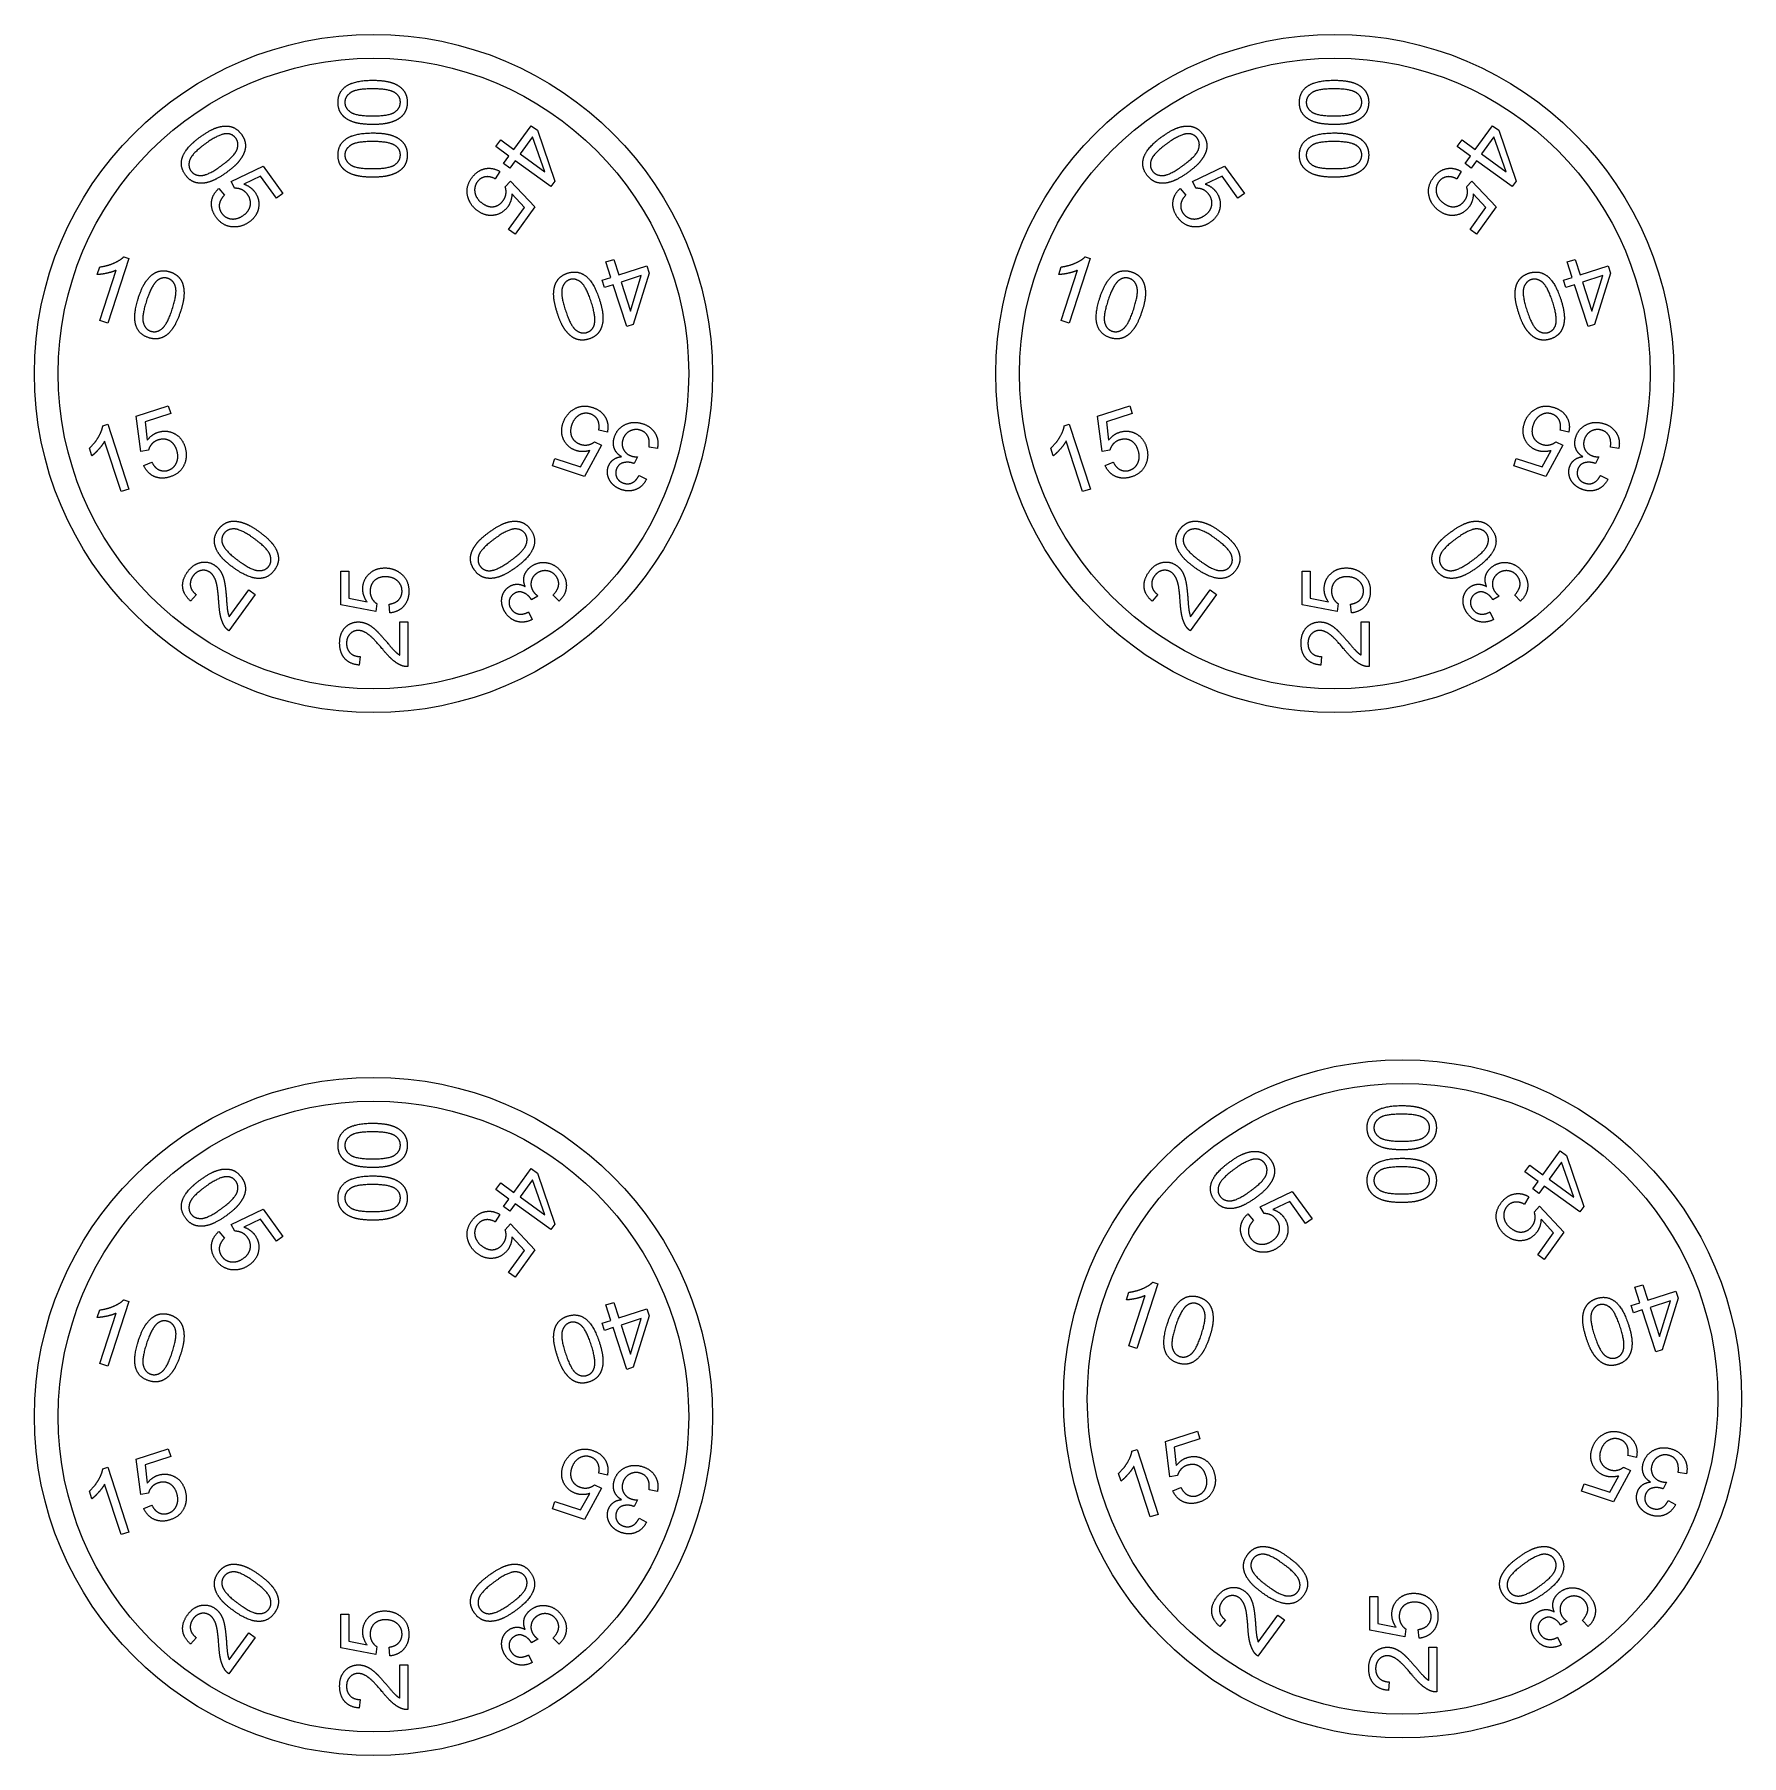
# Model space of a CAD drawing. Header units: millimetres. Extents: x -10 to 40.4, y -40.8 to 10.
import ezdxf

# ---------------------------------------------------------------- set-up
doc = ezdxf.new("R2010")
doc.units = ezdxf.units.MM
doc.header["$MEASUREMENT"] = 0

msp = doc.modelspace()

# ---------------------------------------------------------------- linework, layer by layer
for p, q in [((4.142, 6.607), (4.652, 7.309)), ((4.652, 7.309), (4.835, 7.177)), ((4.835, 7.177), (5.347, 5.677)), ((32.5, 6.607), (33.01, 7.309)), ((33.01, 7.309), (33.192, 7.177)), ((33.192, 7.177), (33.704, 5.677)), ((3.611, 6.69), (3.755, 6.889)), ((3.998, 6.409), (3.611, 6.69)), ((3.755, 6.889), (4.142, 6.607)), ((4.693, 6.981), (4.325, 6.475)), ((5.054, 5.945), (4.693, 6.981)), ((31.968, 6.69), (32.113, 6.889)), ((32.356, 6.409), (31.968, 6.69)), ((32.113, 6.889), (32.5, 6.607)), ((33.05, 6.981), (32.682, 6.475)), ((33.412, 5.945), (33.05, 6.981)), ((-4.197, 5.665), (-3.252, 6.112)), ((-3.252, 6.112), (-2.668, 5.308)), ((3.839, 6.19), (3.998, 6.409)), ((4.021, 6.058), (3.839, 6.19)), ((4.18, 6.276), (4.021, 6.058)), ((5.229, 5.514), (4.18, 6.276)), ((4.325, 6.475), (5.054, 5.945)), ((24.16, 5.665), (25.105, 6.112)), ((25.105, 6.112), (25.69, 5.308)), ((32.197, 6.19), (32.356, 6.409)), ((32.379, 6.058), (32.197, 6.19)), ((32.538, 6.276), (32.379, 6.058)), ((33.586, 5.514), (32.538, 6.276)), ((32.682, 6.475), (33.412, 5.945)), ((-4.086, 5.461), (-4.197, 5.665)), ((-3.327, 5.815), (-3.825, 5.587)), ((-2.858, 5.17), (-3.327, 5.815)), ((3.728, 5.96), (3.594, 5.739)), ((3.884, 5.508), (4.044, 5.677)), ((4.044, 5.677), (4.761, 4.917)), ((5.347, 5.677), (5.229, 5.514)), ((24.271, 5.461), (24.16, 5.665)), ((25.031, 5.815), (24.533, 5.587)), ((25.5, 5.17), (25.031, 5.815)), ((32.086, 5.96), (31.952, 5.739)), ((32.241, 5.508), (32.401, 5.677)), ((32.401, 5.677), (33.118, 4.917)), ((33.704, 5.677), (33.586, 5.514)), ((-4.564, 5.453), (-4.395, 5.257)), ((-2.668, 5.308), (-2.858, 5.17)), ((4.456, 4.896), (4.084, 5.299)), ((23.794, 5.453), (23.963, 5.257)), ((25.69, 5.308), (25.5, 5.17)), ((32.813, 4.896), (32.441, 5.299)), ((3.986, 4.25), (4.456, 4.896)), ((4.761, 4.917), (4.176, 4.112)), ((32.344, 4.25), (32.813, 4.896)), ((33.118, 4.917), (32.534, 4.112)), ((4.176, 4.112), (3.986, 4.25)), ((32.534, 4.112), (32.344, 4.25)), ((-8.145, 2.917), (-8.072, 3.143)), ((-8.07, 1.559), (-7.586, 3.047)), ((-7.216, 3.393), (-7.836, 1.483)), ((-7.366, 3.442), (-7.216, 3.393)), ((6.853, 3.29), (7.087, 3.366)), ((7.001, 2.835), (6.853, 3.29)), ((7.087, 3.366), (7.235, 2.91)), ((7.235, 2.91), (8.06, 3.179)), ((8.06, 3.179), (8.13, 2.964)), ((20.212, 2.917), (20.286, 3.143)), ((20.287, 1.559), (20.771, 3.047)), ((21.142, 3.393), (20.521, 1.483)), ((20.991, 3.442), (21.142, 3.393)), ((35.211, 3.29), (35.444, 3.366)), ((35.359, 2.835), (35.211, 3.29)), ((35.444, 3.366), (35.592, 2.91)), ((35.592, 2.91), (36.418, 3.179)), ((36.418, 3.179), (36.487, 2.964)), ((6.745, 2.751), (7.001, 2.835)), ((6.814, 2.537), (6.745, 2.751)), ((7.071, 2.62), (6.814, 2.537)), ((7.471, 1.388), (7.071, 2.62)), ((7.9, 2.89), (7.305, 2.696)), ((7.305, 2.696), (7.583, 1.839)), ((7.583, 1.839), (7.9, 2.89)), ((8.13, 2.964), (7.662, 1.45)), ((35.102, 2.751), (35.359, 2.835)), ((35.172, 2.537), (35.102, 2.751)), ((35.428, 2.62), (35.172, 2.537)), ((35.829, 1.388), (35.428, 2.62)), ((36.258, 2.89), (35.662, 2.696)), ((35.662, 2.696), (35.941, 1.839)), ((35.941, 1.839), (36.258, 2.89)), ((36.487, 2.964), (36.02, 1.45)), ((-7.836, 1.483), (-8.07, 1.559)), ((20.521, 1.483), (20.287, 1.559)), ((7.662, 1.45), (7.471, 1.388)), ((36.02, 1.45), (35.829, 1.388)), ((-6.997, -1.262), (-6.051, -0.955)), ((-6.051, -0.955), (-5.979, -1.178)), ((21.36, -1.262), (22.306, -0.955)), ((22.306, -0.955), (22.379, -1.178)), ((-7.983, -1.545), (-7.832, -1.496)), ((-7.832, -1.496), (-7.212, -3.406)), ((-6.864, -2.299), (-6.997, -1.262)), ((-5.979, -1.178), (-6.738, -1.425)), ((-6.738, -1.425), (-6.674, -1.969)), ((20.375, -1.545), (20.525, -1.496)), ((20.525, -1.496), (21.146, -3.406)), ((21.493, -2.299), (21.36, -1.262)), ((22.379, -1.178), (21.62, -1.425)), ((21.62, -1.425), (21.683, -1.969)), ((-7.445, -3.482), (-7.929, -1.994)), ((6.517, -2.017), (6.727, -2.117)), ((6.899, -1.729), (6.647, -1.67)), ((20.912, -3.482), (20.429, -1.994)), ((34.874, -2.017), (35.084, -2.117)), ((35.256, -1.729), (35.004, -1.67)), ((-8.304, -2.427), (-8.378, -2.202)), ((-6.635, -2.257), (-6.864, -2.299)), ((5.279, -2.726), (5.352, -2.503)), ((5.352, -2.503), (6.111, -2.75)), ((6.111, -2.75), (6.379, -2.272)), ((6.727, -2.117), (6.225, -3.034)), ((7.784, -2.462), (7.691, -2.658)), ((8.374, -2.213), (8.13, -2.168)), ((20.053, -2.427), (19.98, -2.202)), ((21.722, -2.257), (21.493, -2.299)), ((33.637, -2.726), (33.709, -2.503)), ((33.709, -2.503), (34.468, -2.75)), ((34.468, -2.75), (34.737, -2.272)), ((35.084, -2.117), (34.583, -3.034)), ((36.141, -2.462), (36.049, -2.658)), ((36.731, -2.213), (36.488, -2.168)), ((-6.775, -2.714), (-6.537, -2.613)), ((6.225, -3.034), (5.279, -2.726)), ((7.833, -3.003), (8.053, -3.12)), ((21.582, -2.714), (21.821, -2.613)), ((34.583, -3.034), (33.637, -2.726)), ((36.191, -3.003), (36.411, -3.12)), ((-7.212, -3.406), (-7.445, -3.482)), ((21.146, -3.406), (20.912, -3.482)), ((-0.962, -6.823), (-0.962, -5.828)), ((-0.962, -5.828), (-0.727, -5.828)), ((-0.727, -5.828), (-0.727, -6.626)), ((27.396, -6.823), (27.396, -5.828)), ((27.396, -5.828), (27.631, -5.828)), ((27.631, -5.828), (27.631, -6.626)), ((-5.224, -6.522), (-5.393, -6.711)), ((-3.486, -6.519), (-4.263, -7.588)), ((-4.254, -7.174), (-3.677, -6.38)), ((-3.677, -6.38), (-3.486, -6.519)), ((4.85, -6.567), (4.66, -6.671)), ((5.474, -6.712), (5.303, -6.533)), ((23.134, -6.522), (22.965, -6.711)), ((24.871, -6.519), (24.094, -7.588)), ((24.104, -7.174), (24.68, -6.38)), ((24.68, -6.38), (24.871, -6.519)), ((33.208, -6.567), (33.018, -6.671)), ((33.831, -6.712), (33.661, -6.533)), ((0.066, -7.016), (-0.962, -6.823)), ((-0.727, -6.626), (-0.189, -6.734)), ((0.096, -6.786), (0.066, -7.016)), ((0.487, -7.06), (0.465, -6.802)), ((4.572, -7.033), (4.681, -7.258)), ((28.423, -7.016), (27.396, -6.823)), ((27.631, -6.626), (28.168, -6.734)), ((28.453, -6.786), (28.423, -7.016)), ((28.845, -7.06), (28.823, -6.802)), ((32.93, -7.033), (33.039, -7.258)), ((0.775, -7.323), (1.011, -7.323)), ((0.775, -8.304), (0.775, -7.323)), ((1.011, -7.323), (1.011, -8.645)), ((29.133, -7.323), (29.369, -7.323)), ((29.133, -8.304), (29.133, -7.323)), ((29.369, -7.323), (29.369, -8.645)), ((-0.393, -8.346), (-0.419, -8.599)), ((27.965, -8.346), (27.939, -8.599)), ((34.496, -23.63), (35.006, -22.928)), ((35.046, -23.256), (34.678, -23.763)), ((35.006, -22.928), (35.188, -23.061)), ((35.408, -24.293), (35.046, -23.256)), ((35.188, -23.061), (35.7, -24.561)), ((4.142, -24.151), (4.652, -23.449)), ((4.693, -23.777), (4.325, -24.283)), ((4.652, -23.449), (4.835, -23.581)), ((5.054, -24.813), (4.693, -23.777)), ((4.835, -23.581), (5.347, -25.082)), ((33.965, -23.548), (34.109, -23.349)), ((34.352, -23.829), (33.965, -23.548)), ((34.109, -23.349), (34.496, -23.63)), ((34.193, -24.048), (34.352, -23.829)), ((34.678, -23.763), (35.408, -24.293)), ((3.611, -24.068), (3.755, -23.87)), ((3.998, -24.35), (3.611, -24.068)), ((3.755, -23.87), (4.142, -24.151)), ((3.839, -24.568), (3.998, -24.35)), ((4.325, -24.283), (5.054, -24.813)), ((26.157, -24.572), (27.101, -24.125)), ((27.101, -24.125), (27.686, -24.93)), ((34.082, -24.277), (33.948, -24.499)), ((34.375, -24.18), (34.193, -24.048)), ((34.534, -23.961), (34.375, -24.18)), ((35.583, -24.723), (34.534, -23.961)), ((-4.197, -25.093), (-3.252, -24.646)), ((-3.252, -24.646), (-2.668, -25.45)), ((3.728, -24.798), (3.594, -25.019)), ((4.021, -24.7), (3.839, -24.568)), ((4.18, -24.482), (4.021, -24.7)), ((5.229, -25.244), (4.18, -24.482)), ((25.79, -24.785), (25.959, -24.981)), ((26.268, -24.776), (26.157, -24.572)), ((27.027, -24.422), (26.529, -24.651)), ((27.496, -25.068), (27.027, -24.422)), ((34.238, -24.729), (34.397, -24.56)), ((34.397, -24.56), (35.115, -25.321)), ((35.7, -24.561), (35.583, -24.723)), ((-4.564, -25.305), (-4.395, -25.501)), ((-4.086, -25.297), (-4.197, -25.093)), ((-3.327, -24.943), (-3.825, -25.171)), ((-2.858, -25.588), (-3.327, -24.943)), ((3.884, -25.25), (4.044, -25.081)), ((4.044, -25.081), (4.761, -25.841)), ((5.347, -25.082), (5.229, -25.244)), ((27.686, -24.93), (27.496, -25.068)), ((34.34, -25.987), (34.809, -25.342)), ((34.809, -25.342), (34.438, -24.939)), ((35.115, -25.321), (34.53, -26.125)), ((-2.668, -25.45), (-2.858, -25.588)), ((3.986, -26.508), (4.456, -25.862)), ((4.456, -25.862), (4.084, -25.459)), ((4.761, -25.841), (4.176, -26.646)), ((34.53, -26.125), (34.34, -25.987)), ((4.176, -26.646), (3.986, -26.508)), ((23.138, -26.845), (22.517, -28.754)), ((22.987, -26.796), (23.138, -26.845)), ((37.207, -26.948), (37.441, -26.872)), ((37.441, -26.872), (37.589, -27.327)), ((-7.216, -27.365), (-7.836, -29.275)), ((-7.366, -27.316), (-7.216, -27.365)), ((6.853, -27.468), (7.087, -27.392)), ((7.087, -27.392), (7.235, -27.848)), ((22.209, -27.32), (22.282, -27.094)), ((22.284, -28.679), (22.767, -27.19)), ((37.098, -27.486), (37.355, -27.403)), ((37.355, -27.403), (37.207, -26.948)), ((37.589, -27.327), (38.414, -27.059)), ((38.254, -27.348), (37.658, -27.541)), ((37.937, -28.399), (38.254, -27.348)), ((38.483, -27.273), (38.016, -28.788)), ((38.414, -27.059), (38.483, -27.273)), ((-8.145, -27.841), (-8.072, -27.615)), ((-8.07, -29.199), (-7.586, -27.711)), ((7.001, -27.924), (6.853, -27.468)), ((7.235, -27.848), (8.06, -27.58)), ((7.9, -27.868), (7.305, -28.062)), ((7.583, -28.919), (7.9, -27.868)), ((8.13, -27.794), (7.662, -29.308)), ((8.06, -27.58), (8.13, -27.794)), ((37.168, -27.701), (37.098, -27.486)), ((37.425, -27.617), (37.168, -27.701)), ((37.825, -28.85), (37.425, -27.617)), ((37.658, -27.541), (37.937, -28.399)), ((6.745, -28.007), (7.001, -27.924)), ((6.814, -28.221), (6.745, -28.007)), ((7.071, -28.138), (6.814, -28.221)), ((7.471, -29.37), (7.071, -28.138)), ((7.305, -28.062), (7.583, -28.919)), ((22.517, -28.754), (22.284, -28.679)), ((38.016, -28.788), (37.825, -28.85)), ((-7.836, -29.275), (-8.07, -29.199)), ((7.662, -29.308), (7.471, -29.37)), ((23.357, -31.5), (24.302, -31.193)), ((24.375, -31.416), (23.616, -31.662)), ((24.302, -31.193), (24.375, -31.416)), ((-6.997, -32.021), (-6.051, -31.713)), ((-5.979, -31.936), (-6.738, -32.183)), ((-6.051, -31.713), (-5.979, -31.936)), ((22.371, -31.783), (22.522, -31.734)), ((22.522, -31.734), (23.142, -33.644)), ((23.49, -32.537), (23.357, -31.5)), ((23.616, -31.662), (23.679, -32.207)), ((37.252, -31.967), (37, -31.908)), ((-7.983, -32.304), (-7.832, -32.255)), ((-7.832, -32.255), (-7.212, -34.165)), ((-6.864, -33.058), (-6.997, -32.021)), ((-6.738, -32.183), (-6.674, -32.728)), ((6.899, -32.487), (6.647, -32.428)), ((22.05, -32.665), (21.976, -32.439)), ((22.909, -33.72), (22.425, -32.232)), ((37.081, -32.354), (36.579, -33.271)), ((36.871, -32.254), (37.081, -32.354)), ((38.728, -32.45), (38.484, -32.406)), ((-8.304, -33.186), (-8.378, -32.96)), ((-7.445, -34.24), (-7.929, -32.752)), ((6.727, -32.875), (6.225, -33.792)), ((6.517, -32.775), (6.727, -32.875)), ((8.374, -32.971), (8.13, -32.926)), ((23.718, -32.494), (23.49, -32.537)), ((23.578, -32.951), (23.817, -32.851)), ((35.633, -32.964), (35.706, -32.741)), ((36.579, -33.271), (35.633, -32.964)), ((35.706, -32.741), (36.465, -32.987)), ((36.465, -32.987), (36.733, -32.51)), ((38.138, -32.699), (38.045, -32.896)), ((-6.635, -33.015), (-6.864, -33.058)), ((-6.775, -33.472), (-6.537, -33.371)), ((5.279, -33.485), (5.352, -33.261)), ((6.225, -33.792), (5.279, -33.485)), ((5.352, -33.261), (6.111, -33.508)), ((6.111, -33.508), (6.379, -33.03)), ((7.784, -33.22), (7.691, -33.416)), ((38.187, -33.24), (38.407, -33.358)), ((7.833, -33.761), (8.053, -33.878)), ((23.142, -33.644), (22.909, -33.72)), ((-7.212, -34.165), (-7.445, -34.24)), ((29.392, -37.06), (29.392, -36.066)), ((29.392, -36.066), (29.627, -36.066)), ((29.627, -36.066), (29.627, -36.864)), ((-0.962, -37.581), (-0.962, -36.586)), ((-0.962, -36.586), (-0.727, -36.586)), ((-0.727, -36.586), (-0.727, -37.384)), ((25.13, -36.759), (24.961, -36.948)), ((26.867, -36.756), (26.09, -37.826)), ((26.1, -37.411), (26.676, -36.618)), ((26.676, -36.618), (26.867, -36.756)), ((29.627, -36.864), (30.164, -36.971)), ((30.449, -37.023), (30.419, -37.254)), ((30.841, -37.297), (30.819, -37.04)), ((35.204, -36.804), (35.014, -36.909)), ((35.828, -36.95), (35.657, -36.77)), ((-5.224, -37.28), (-5.393, -37.469)), ((-3.486, -37.277), (-4.263, -38.347)), ((-4.254, -37.932), (-3.677, -37.138)), ((-3.677, -37.138), (-3.486, -37.277)), ((-0.727, -37.384), (-0.189, -37.492)), ((0.096, -37.544), (0.066, -37.774)), ((0.487, -37.818), (0.465, -37.56)), ((4.85, -37.325), (4.66, -37.429)), ((5.474, -37.47), (5.303, -37.291)), ((30.419, -37.254), (29.392, -37.06)), ((31.129, -37.561), (31.365, -37.561)), ((31.129, -38.542), (31.129, -37.561)), ((31.365, -37.561), (31.365, -38.883)), ((34.926, -37.271), (35.035, -37.495)), ((0.066, -37.774), (-0.962, -37.581)), ((4.572, -37.792), (4.681, -38.016)), ((0.775, -38.081), (1.011, -38.081)), ((0.775, -39.062), (0.775, -38.081)), ((1.011, -38.081), (1.011, -39.403)), ((29.961, -38.584), (29.935, -38.836)), ((-0.393, -39.105), (-0.419, -39.357))]:
    msp.add_line(p, q)
for centre, radius in [((0, 0), 10), ((28.357, 0), 10), ((0, 0), 9.299), ((28.357, 0), 9.299), ((30.354, -30.238), 10), ((0, -30.758), 10), ((30.354, -30.238), 9.299), ((0, -30.758), 9.299)]:
    msp.add_circle(centre, radius)
for points in [[(-0.838, 8.45), (-0.588, 8.648), (-0.025, 8.648)], [(-0.025, 8.648), (0.33, 8.648), (0.546, 8.575)], [(27.52, 8.45), (27.769, 8.648), (28.333, 8.648)], [(28.333, 8.648), (28.687, 8.648), (28.904, 8.575)], [(-1.045, 7.996), (-1.045, 8.285), (-0.838, 8.45)], [(-0.68, 8.28), (-0.843, 8.165), (-0.843, 7.996)], [(-0.025, 8.396), (-0.517, 8.396), (-0.68, 8.28)], [(0.651, 8.269), (0.468, 8.396), (-0.025, 8.396)], [(0.546, 8.575), (0.762, 8.502), (0.88, 8.358)], [(0.794, 7.999), (0.794, 8.168), (0.651, 8.269)], [(0.88, 8.358), (0.997, 8.214), (0.997, 7.996)], [(27.312, 7.996), (27.312, 8.285), (27.52, 8.45)], [(27.677, 8.28), (27.514, 8.165), (27.514, 7.996)], [(28.333, 8.396), (27.84, 8.396), (27.677, 8.28)], [(29.008, 8.269), (28.825, 8.396), (28.333, 8.396)], [(28.904, 8.575), (29.12, 8.502), (29.237, 8.358)], [(29.151, 7.999), (29.151, 8.168), (29.008, 8.269)], [(29.237, 8.358), (29.355, 8.214), (29.355, 7.996)], [(-0.927, 7.632), (-1.045, 7.776), (-1.045, 7.996)], [(-0.593, 7.416), (-0.809, 7.488), (-0.927, 7.632)], [(-0.843, 7.996), (-0.843, 7.827), (-0.68, 7.711)], [(-0.68, 7.711), (-0.516, 7.596), (-0.025, 7.596)], [(-0.025, 7.596), (0.469, 7.596), (0.631, 7.711)], [(0.631, 7.711), (0.794, 7.827), (0.794, 7.999)], [(0.932, 7.713), (0.867, 7.592), (0.745, 7.513)], [(0.997, 7.996), (0.997, 7.835), (0.932, 7.713)], [(27.43, 7.632), (27.312, 7.776), (27.312, 7.996)], [(27.764, 7.416), (27.548, 7.488), (27.43, 7.632)], [(27.514, 7.996), (27.514, 7.827), (27.678, 7.711)], [(27.678, 7.711), (27.842, 7.596), (28.333, 7.596)], [(28.333, 7.596), (28.827, 7.596), (28.989, 7.711)], [(28.989, 7.711), (29.151, 7.827), (29.151, 7.999)], [(29.29, 7.713), (29.225, 7.592), (29.103, 7.513)], [(29.355, 7.996), (29.355, 7.835), (29.29, 7.713)], [(-5.103, 6.982), (-4.816, 7.19), (-4.598, 7.258)], [(-4.598, 7.258), (-4.381, 7.326), (-4.201, 7.279)], [(-4.201, 7.279), (-4.021, 7.231), (-3.893, 7.055)], [(-0.025, 7.344), (-0.377, 7.344), (-0.593, 7.416)], [(0.448, 7.389), (0.273, 7.344), (-0.025, 7.344)], [(0.745, 7.513), (0.623, 7.434), (0.448, 7.389)], [(23.254, 6.982), (23.541, 7.19), (23.759, 7.258)], [(23.759, 7.258), (23.977, 7.326), (24.156, 7.279)], [(24.156, 7.279), (24.336, 7.231), (24.464, 7.055)], [(28.333, 7.344), (27.981, 7.344), (27.764, 7.416)], [(28.805, 7.389), (28.63, 7.344), (28.333, 7.344)], [(29.103, 7.513), (28.981, 7.434), (28.805, 7.389)], [(-5.645, 6.344), (-5.559, 6.651), (-5.103, 6.982)], [(-4.955, 6.778), (-5.353, 6.488), (-5.417, 6.299)], [(-4.334, 7.072), (-4.556, 7.067), (-4.955, 6.778)], [(-4.485, 6.131), (-4.085, 6.421), (-4.022, 6.61)], [(-4.059, 6.938), (-4.159, 7.074), (-4.334, 7.072)], [(-4.022, 6.61), (-3.958, 6.798), (-4.059, 6.938)], [(-3.893, 7.055), (-3.799, 6.925), (-3.78, 6.788)], [(-3.78, 6.788), (-3.761, 6.652), (-3.813, 6.516)], [(-1.045, 6.442), (-1.045, 6.731), (-0.838, 6.896)], [(-0.68, 6.726), (-0.843, 6.611), (-0.843, 6.442)], [(-0.838, 6.896), (-0.588, 7.094), (-0.025, 7.094)], [(-0.025, 6.842), (-0.517, 6.842), (-0.68, 6.726)], [(-0.025, 7.094), (0.33, 7.094), (0.546, 7.021)], [(0.651, 6.715), (0.468, 6.842), (-0.025, 6.842)], [(0.546, 7.021), (0.762, 6.948), (0.88, 6.804)], [(0.794, 6.445), (0.794, 6.614), (0.651, 6.715)], [(0.88, 6.804), (0.997, 6.66), (0.997, 6.442)], [(22.713, 6.344), (22.798, 6.651), (23.254, 6.982)], [(23.403, 6.778), (23.004, 6.488), (22.94, 6.299)], [(24.024, 7.072), (23.801, 7.067), (23.403, 6.778)], [(23.873, 6.131), (24.272, 6.421), (24.336, 6.61)], [(24.298, 6.938), (24.199, 7.074), (24.024, 7.072)], [(24.336, 6.61), (24.399, 6.798), (24.298, 6.938)], [(24.464, 7.055), (24.559, 6.925), (24.578, 6.788)], [(24.578, 6.788), (24.597, 6.652), (24.545, 6.516)], [(27.312, 6.442), (27.312, 6.731), (27.52, 6.896)], [(27.677, 6.726), (27.514, 6.611), (27.514, 6.442)], [(27.52, 6.896), (27.769, 7.094), (28.333, 7.094)], [(28.333, 6.842), (27.84, 6.842), (27.677, 6.726)], [(28.333, 7.094), (28.687, 7.094), (28.904, 7.021)], [(29.008, 6.715), (28.825, 6.842), (28.333, 6.842)], [(28.904, 7.021), (29.12, 6.948), (29.237, 6.804)], [(29.151, 6.445), (29.151, 6.614), (29.008, 6.715)], [(29.237, 6.804), (29.355, 6.66), (29.355, 6.442)], [(-5.545, 5.854), (-5.715, 6.088), (-5.645, 6.344)], [(-5.417, 6.299), (-5.481, 6.11), (-5.382, 5.973)], [(-5.082, 5.839), (-4.882, 5.842), (-4.485, 6.131)], [(-3.981, 6.241), (-4.096, 6.101), (-4.337, 5.927)], [(-3.813, 6.516), (-3.865, 6.38), (-3.981, 6.241)], [(-0.927, 6.078), (-1.045, 6.222), (-1.045, 6.442)], [(-0.843, 6.442), (-0.843, 6.273), (-0.68, 6.157)], [(-0.68, 6.157), (-0.516, 6.042), (-0.025, 6.042)], [(-0.025, 6.042), (0.469, 6.042), (0.631, 6.157)], [(0.631, 6.157), (0.794, 6.273), (0.794, 6.445)], [(0.932, 6.159), (0.867, 6.038), (0.745, 5.959)], [(0.997, 6.442), (0.997, 6.281), (0.932, 6.159)], [(22.812, 5.854), (22.642, 6.088), (22.713, 6.344)], [(22.94, 6.299), (22.876, 6.11), (22.975, 5.973)], [(23.275, 5.839), (23.475, 5.842), (23.873, 6.131)], [(24.377, 6.241), (24.262, 6.101), (24.021, 5.927)], [(24.545, 6.516), (24.492, 6.38), (24.377, 6.241)], [(27.43, 6.078), (27.312, 6.222), (27.312, 6.442)], [(27.514, 6.442), (27.514, 6.273), (27.678, 6.157)], [(27.678, 6.157), (27.842, 6.042), (28.333, 6.042)], [(28.333, 6.042), (28.827, 6.042), (28.989, 6.157)], [(28.989, 6.157), (29.151, 6.273), (29.151, 6.445)], [(29.29, 6.159), (29.225, 6.038), (29.103, 5.959)], [(29.355, 6.442), (29.355, 6.281), (29.29, 6.159)], [(-5.236, 5.63), (-5.416, 5.677), (-5.545, 5.854)], [(-5.382, 5.973), (-5.283, 5.836), (-5.082, 5.839)], [(-4.839, 5.651), (-5.056, 5.583), (-5.236, 5.63)], [(-4.337, 5.927), (-4.621, 5.72), (-4.839, 5.651)], [(-3.825, 5.587), (-3.617, 5.515), (-3.501, 5.355)], [(-0.593, 5.862), (-0.809, 5.934), (-0.927, 6.078)], [(-0.025, 5.79), (-0.377, 5.79), (-0.593, 5.862)], [(0.448, 5.835), (0.273, 5.79), (-0.025, 5.79)], [(0.745, 5.959), (0.623, 5.88), (0.448, 5.835)], [(2.787, 5.201), (2.703, 5.499), (2.899, 5.769)], [(2.899, 5.769), (3.06, 5.989), (3.285, 6.039)], [(3.062, 5.65), (2.958, 5.506), (2.994, 5.328)], [(3.287, 5.798), (3.149, 5.769), (3.062, 5.65)], [(3.285, 6.039), (3.51, 6.089), (3.728, 5.96)], [(3.594, 5.739), (3.425, 5.827), (3.287, 5.798)], [(23.121, 5.63), (22.941, 5.677), (22.812, 5.854)], [(22.975, 5.973), (23.075, 5.836), (23.275, 5.839)], [(23.519, 5.651), (23.301, 5.583), (23.121, 5.63)], [(24.021, 5.927), (23.736, 5.72), (23.519, 5.651)], [(24.533, 5.587), (24.74, 5.515), (24.856, 5.355)], [(27.764, 5.862), (27.548, 5.934), (27.43, 6.078)], [(28.333, 5.79), (27.981, 5.79), (27.764, 5.862)], [(28.805, 5.835), (28.63, 5.79), (28.333, 5.79)], [(29.103, 5.959), (28.981, 5.88), (28.805, 5.835)], [(31.144, 5.201), (31.061, 5.499), (31.257, 5.769)], [(31.257, 5.769), (31.417, 5.989), (31.642, 6.039)], [(31.42, 5.65), (31.316, 5.506), (31.352, 5.328)], [(31.645, 5.798), (31.507, 5.769), (31.42, 5.65)], [(31.642, 6.039), (31.867, 6.089), (32.086, 5.96)], [(31.952, 5.739), (31.783, 5.827), (31.645, 5.798)], [(-4.776, 5.055), (-4.754, 5.285), (-4.564, 5.453)], [(-4.395, 5.257), (-4.53, 5.123), (-4.546, 4.983)], [(-3.885, 5.422), (-3.984, 5.467), (-4.086, 5.461)], [(-3.715, 5.28), (-3.785, 5.376), (-3.885, 5.422)], [(-3.632, 4.959), (-3.603, 5.126), (-3.715, 5.28)], [(-3.501, 5.355), (-3.347, 5.143), (-3.388, 4.891)], [(3.074, 4.797), (2.854, 4.957), (2.787, 5.201)], [(2.994, 5.328), (3.03, 5.151), (3.209, 5.021)], [(3.547, 4.921), (3.714, 4.945), (3.826, 5.1)], [(3.826, 5.1), (3.896, 5.196), (3.909, 5.305)], [(3.909, 5.305), (3.921, 5.414), (3.884, 5.508)], [(4.084, 5.299), (4.08, 5.079), (3.963, 4.919)], [(23.582, 5.055), (23.604, 5.285), (23.794, 5.453)], [(23.963, 5.257), (23.827, 5.123), (23.812, 4.983)], [(24.473, 5.422), (24.373, 5.467), (24.271, 5.461)], [(24.642, 5.28), (24.573, 5.376), (24.473, 5.422)], [(24.726, 4.959), (24.755, 5.126), (24.642, 5.28)], [(24.856, 5.355), (25.01, 5.143), (24.969, 4.891)], [(31.431, 4.797), (31.211, 4.957), (31.144, 5.201)], [(31.352, 5.328), (31.388, 5.151), (31.566, 5.021)], [(31.904, 4.921), (32.072, 4.945), (32.184, 5.1)], [(32.184, 5.1), (32.254, 5.196), (32.266, 5.305)], [(32.266, 5.305), (32.279, 5.414), (32.241, 5.508)], [(32.441, 5.299), (32.437, 5.079), (32.321, 4.919)], [(-4.638, 4.605), (-4.798, 4.826), (-4.776, 5.055)], [(-4.132, 4.323), (-4.442, 4.336), (-4.638, 4.605)], [(-4.546, 4.983), (-4.561, 4.843), (-4.474, 4.724)], [(-4.474, 4.724), (-4.37, 4.58), (-4.19, 4.559)], [(-4.19, 4.559), (-4.009, 4.539), (-3.831, 4.669)], [(-3.831, 4.669), (-3.661, 4.792), (-3.632, 4.959)], [(-3.388, 4.891), (-3.429, 4.638), (-3.66, 4.471)], [(3.557, 4.668), (3.304, 4.629), (3.074, 4.797)], [(3.209, 5.021), (3.379, 4.897), (3.547, 4.921)], [(3.963, 4.919), (3.809, 4.708), (3.557, 4.668)], [(23.72, 4.605), (23.559, 4.826), (23.582, 5.055)], [(24.225, 4.323), (23.915, 4.336), (23.72, 4.605)], [(23.812, 4.983), (23.797, 4.843), (23.883, 4.724)], [(23.883, 4.724), (23.987, 4.58), (24.168, 4.559)], [(24.168, 4.559), (24.348, 4.539), (24.527, 4.669)], [(24.527, 4.669), (24.697, 4.792), (24.726, 4.959)], [(24.969, 4.891), (24.928, 4.638), (24.698, 4.471)], [(31.914, 4.668), (31.662, 4.629), (31.431, 4.797)], [(31.566, 5.021), (31.736, 4.897), (31.904, 4.921)], [(32.321, 4.919), (32.167, 4.708), (31.914, 4.668)], [(-3.66, 4.471), (-3.879, 4.311), (-4.132, 4.323)], [(24.698, 4.471), (24.478, 4.311), (24.225, 4.323)], [(-8.072, 3.143), (-7.846, 3.172), (-7.657, 3.255)], [(-7.586, 3.047), (-7.697, 2.994), (-7.86, 2.958)], [(-7.657, 3.255), (-7.467, 3.338), (-7.366, 3.442)], [(20.286, 3.143), (20.512, 3.172), (20.701, 3.255)], [(20.771, 3.047), (20.661, 2.994), (20.498, 2.958)], [(20.701, 3.255), (20.89, 3.338), (20.991, 3.442)], [(-7.86, 2.958), (-8.023, 2.922), (-8.145, 2.917)], [(-6.934, 2.227), (-6.824, 2.564), (-6.688, 2.747)], [(-6.364, 2.752), (-6.541, 2.617), (-6.693, 2.149)], [(-6.688, 2.747), (-6.551, 2.93), (-6.378, 2.997)], [(-6.378, 2.997), (-6.205, 3.065), (-5.998, 2.997)], [(-6.063, 2.805), (-6.224, 2.857), (-6.364, 2.752)], [(-5.84, 2.561), (-5.899, 2.751), (-6.063, 2.805)], [(-5.998, 2.997), (-5.844, 2.947), (-5.749, 2.848)], [(-5.933, 1.902), (-5.781, 2.371), (-5.84, 2.561)], [(-5.749, 2.848), (-5.654, 2.749), (-5.616, 2.608)], [(-5.616, 2.608), (-5.578, 2.468), (-5.59, 2.287)], [(5.315, 2.351), (5.317, 2.579), (5.418, 2.735)], [(5.418, 2.735), (5.518, 2.892), (5.727, 2.96)], [(5.789, 2.768), (5.629, 2.716), (5.57, 2.524)], [(5.727, 2.96), (6.002, 3.049), (6.223, 2.903)], [(6.11, 2.701), (5.95, 2.82), (5.789, 2.768)], [(6.423, 2.113), (6.27, 2.581), (6.11, 2.701)], [(6.223, 2.903), (6.488, 2.727), (6.663, 2.191)], [(20.498, 2.958), (20.334, 2.922), (20.212, 2.917)], [(21.424, 2.227), (21.534, 2.564), (21.67, 2.747)], [(21.993, 2.752), (21.816, 2.617), (21.664, 2.149)], [(21.67, 2.747), (21.806, 2.93), (21.979, 2.997)], [(21.979, 2.997), (22.152, 3.065), (22.36, 2.997)], [(22.294, 2.805), (22.134, 2.857), (21.993, 2.752)], [(22.517, 2.561), (22.458, 2.751), (22.294, 2.805)], [(22.36, 2.997), (22.513, 2.947), (22.608, 2.848)], [(22.424, 1.902), (22.577, 2.371), (22.517, 2.561)], [(22.608, 2.848), (22.704, 2.749), (22.741, 2.608)], [(22.741, 2.608), (22.779, 2.468), (22.768, 2.287)], [(33.673, 2.351), (33.675, 2.579), (33.775, 2.735)], [(33.775, 2.735), (33.876, 2.892), (34.085, 2.96)], [(34.147, 2.768), (33.986, 2.716), (33.927, 2.524)], [(34.085, 2.96), (34.36, 3.049), (34.581, 2.903)], [(34.468, 2.701), (34.308, 2.82), (34.147, 2.768)], [(34.78, 2.113), (34.628, 2.581), (34.468, 2.701)], [(34.581, 2.903), (34.846, 2.727), (35.02, 2.191)], [(-6.997, 1.392), (-7.108, 1.691), (-6.934, 2.227)], [(-6.693, 2.149), (-6.846, 1.68), (-6.786, 1.49)], [(-5.59, 2.287), (-5.601, 2.107), (-5.693, 1.824)], [(5.422, 1.788), (5.313, 2.123), (5.315, 2.351)], [(5.57, 2.524), (5.51, 2.333), (5.662, 1.866)], [(6.511, 1.431), (6.575, 1.644), (6.423, 2.113)], [(6.663, 2.191), (6.772, 1.854), (6.77, 1.625)], [(21.361, 1.392), (21.25, 1.691), (21.424, 2.227)], [(21.664, 2.149), (21.512, 1.68), (21.571, 1.49)], [(22.768, 2.287), (22.756, 2.107), (22.664, 1.824)], [(33.78, 1.788), (33.671, 2.123), (33.673, 2.351)], [(33.927, 2.524), (33.868, 2.333), (34.02, 1.866)], [(34.868, 1.431), (34.932, 1.644), (34.78, 2.113)], [(35.02, 2.191), (35.13, 1.854), (35.127, 1.625)], [(-6.245, 1.315), (-6.085, 1.435), (-5.933, 1.902)], [(-5.693, 1.824), (-5.802, 1.489), (-5.937, 1.306)], [(5.611, 1.352), (5.514, 1.505), (5.422, 1.788)], [(5.662, 1.866), (5.815, 1.396), (5.975, 1.277)], [(6.77, 1.625), (6.767, 1.397), (6.666, 1.241)], [(22.112, 1.315), (22.273, 1.435), (22.424, 1.902)], [(22.664, 1.824), (22.556, 1.489), (22.42, 1.306)], [(33.969, 1.352), (33.872, 1.505), (33.78, 1.788)], [(34.02, 1.866), (34.172, 1.396), (34.332, 1.277)], [(35.127, 1.625), (35.124, 1.397), (35.024, 1.241)], [(-6.629, 1.055), (-6.904, 1.144), (-6.997, 1.392)], [(-6.786, 1.49), (-6.727, 1.299), (-6.566, 1.247)], [(-6.246, 1.055), (-6.42, 0.987), (-6.629, 1.055)], [(-6.566, 1.247), (-6.405, 1.195), (-6.245, 1.315)], [(-5.937, 1.306), (-6.073, 1.122), (-6.246, 1.055)], [(5.821, 1.108), (5.708, 1.199), (5.611, 1.352)], [(6.07, 0.992), (5.934, 1.016), (5.821, 1.108)], [(5.975, 1.277), (6.134, 1.159), (6.298, 1.212)], [(6.358, 1.018), (6.205, 0.968), (6.07, 0.992)], [(6.298, 1.212), (6.459, 1.264), (6.511, 1.431)], [(6.666, 1.241), (6.566, 1.085), (6.358, 1.018)], [(21.729, 1.055), (21.454, 1.144), (21.361, 1.392)], [(21.571, 1.49), (21.63, 1.299), (21.791, 1.247)], [(22.111, 1.055), (21.938, 0.987), (21.729, 1.055)], [(21.791, 1.247), (21.952, 1.195), (22.112, 1.315)], [(22.42, 1.306), (22.284, 1.122), (22.111, 1.055)], [(34.179, 1.108), (34.066, 1.199), (33.969, 1.352)], [(34.427, 0.992), (34.292, 1.016), (34.179, 1.108)], [(34.332, 1.277), (34.492, 1.159), (34.655, 1.212)], [(34.716, 1.018), (34.563, 0.968), (34.427, 0.992)], [(34.655, 1.212), (34.816, 1.264), (34.868, 1.431)], [(35.024, 1.241), (34.923, 1.085), (34.716, 1.018)], [(5.885, -1.069), (6.143, -0.897), (6.46, -1)], [(6.46, -1), (6.719, -1.084), (6.836, -1.283)], [(34.243, -1.069), (34.501, -0.897), (34.817, -1)], [(34.817, -1), (35.077, -1.084), (35.194, -1.283)], [(5.617, -1.965), (5.502, -1.737), (5.59, -1.466)], [(5.59, -1.466), (5.674, -1.208), (5.885, -1.069)], [(6.071, -1.226), (5.913, -1.316), (5.844, -1.526)], [(6.398, -1.192), (6.229, -1.137), (6.071, -1.226)], [(6.608, -1.36), (6.538, -1.238), (6.398, -1.192)], [(6.647, -1.67), (6.678, -1.482), (6.608, -1.36)], [(6.836, -1.283), (6.953, -1.482), (6.899, -1.729)], [(7.109, -1.868), (7.19, -1.619), (7.428, -1.504)], [(7.428, -1.504), (7.666, -1.39), (7.943, -1.481)], [(7.943, -1.481), (8.194, -1.562), (8.311, -1.765)], [(33.974, -1.965), (33.859, -1.737), (33.947, -1.466)], [(33.947, -1.466), (34.031, -1.208), (34.243, -1.069)], [(34.428, -1.226), (34.27, -1.316), (34.202, -1.526)], [(34.755, -1.192), (34.586, -1.137), (34.428, -1.226)], [(34.965, -1.36), (34.895, -1.238), (34.755, -1.192)], [(35.004, -1.67), (35.035, -1.482), (34.965, -1.36)], [(35.194, -1.283), (35.311, -1.482), (35.256, -1.729)], [(35.466, -1.868), (35.547, -1.619), (35.785, -1.504)], [(35.785, -1.504), (36.023, -1.39), (36.301, -1.481)], [(36.301, -1.481), (36.551, -1.562), (36.668, -1.765)], [(-8.378, -2.202), (-8.212, -2.046), (-8.108, -1.867)], [(-8.108, -1.867), (-8.004, -1.688), (-7.983, -1.545)], [(-7.929, -1.994), (-7.987, -2.102), (-8.098, -2.227)], [(-6.674, -1.969), (-6.542, -1.794), (-6.354, -1.733)], [(-6.349, -1.96), (-6.462, -1.997), (-6.536, -2.077)], [(-6.354, -1.733), (-6.105, -1.652), (-5.877, -1.769)], [(-6.018, -1.98), (-6.167, -1.901), (-6.349, -1.96)], [(-5.803, -2.259), (-5.868, -2.059), (-6.018, -1.98)], [(-5.877, -1.769), (-5.65, -1.886), (-5.562, -2.157)], [(5.981, -2.275), (5.732, -2.194), (5.617, -1.965)], [(5.844, -1.526), (5.78, -1.726), (5.854, -1.878)], [(5.854, -1.878), (5.929, -2.029), (6.111, -2.089)], [(6.331, -2.103), (6.438, -2.082), (6.517, -2.017)], [(7.103, -2.205), (7.049, -2.052), (7.109, -1.868)], [(7.358, -1.943), (7.306, -2.104), (7.377, -2.243)], [(7.564, -1.697), (7.413, -1.774), (7.358, -1.943)], [(7.879, -1.673), (7.715, -1.62), (7.564, -1.697)], [(8.086, -1.838), (8.018, -1.719), (7.879, -1.673)], [(8.13, -2.168), (8.155, -1.957), (8.086, -1.838)], [(8.311, -1.765), (8.428, -1.968), (8.374, -2.213)], [(19.98, -2.202), (20.146, -2.046), (20.25, -1.867)], [(20.25, -1.867), (20.354, -1.688), (20.375, -1.545)], [(20.429, -1.994), (20.371, -2.102), (20.26, -2.227)], [(21.683, -1.969), (21.816, -1.794), (22.004, -1.733)], [(22.009, -1.96), (21.896, -1.997), (21.821, -2.077)], [(22.004, -1.733), (22.253, -1.652), (22.48, -1.769)], [(22.34, -1.98), (22.19, -1.901), (22.009, -1.96)], [(22.555, -2.259), (22.49, -2.059), (22.34, -1.98)], [(22.48, -1.769), (22.708, -1.886), (22.796, -2.157)], [(34.339, -2.275), (34.09, -2.194), (33.974, -1.965)], [(34.202, -1.526), (34.137, -1.726), (34.212, -1.878)], [(34.212, -1.878), (34.286, -2.029), (34.468, -2.089)], [(34.688, -2.103), (34.796, -2.082), (34.874, -2.017)], [(35.46, -2.205), (35.407, -2.052), (35.466, -1.868)], [(35.716, -1.943), (35.664, -2.104), (35.735, -2.243)], [(35.921, -1.697), (35.771, -1.774), (35.716, -1.943)], [(36.237, -1.673), (36.072, -1.62), (35.921, -1.697)], [(36.444, -1.838), (36.376, -1.719), (36.237, -1.673)], [(36.488, -2.168), (36.512, -1.957), (36.444, -1.838)], [(36.668, -1.765), (36.785, -1.968), (36.731, -2.213)], [(-8.098, -2.227), (-8.208, -2.352), (-8.304, -2.427)], [(-6.536, -2.077), (-6.61, -2.158), (-6.635, -2.257)], [(-5.81, -2.634), (-5.735, -2.469), (-5.803, -2.259)], [(-5.562, -2.157), (-5.478, -2.416), (-5.567, -2.653)], [(6.379, -2.272), (6.169, -2.336), (5.981, -2.275)], [(6.111, -2.089), (6.223, -2.125), (6.331, -2.103)], [(7.064, -2.549), (7.163, -2.469), (7.312, -2.452)], [(7.312, -2.452), (7.156, -2.358), (7.103, -2.205)], [(7.377, -2.243), (7.449, -2.381), (7.611, -2.434)], [(7.611, -2.434), (7.677, -2.455), (7.784, -2.462)], [(20.26, -2.227), (20.149, -2.352), (20.053, -2.427)], [(21.821, -2.077), (21.747, -2.158), (21.722, -2.257)], [(22.547, -2.634), (22.623, -2.469), (22.555, -2.259)], [(22.796, -2.157), (22.88, -2.416), (22.79, -2.653)], [(34.737, -2.272), (34.527, -2.336), (34.339, -2.275)], [(34.468, -2.089), (34.581, -2.125), (34.688, -2.103)], [(35.422, -2.549), (35.521, -2.469), (35.67, -2.452)], [(35.67, -2.452), (35.514, -2.358), (35.46, -2.205)], [(35.735, -2.243), (35.806, -2.381), (35.968, -2.434)], [(35.968, -2.434), (36.034, -2.455), (36.141, -2.462)], [(-6.463, -3.038), (-6.674, -2.946), (-6.775, -2.714)], [(-6.537, -2.613), (-6.451, -2.784), (-6.323, -2.841)], [(-5.992, -3.046), (-6.251, -3.13), (-6.463, -3.038)], [(-6.323, -2.841), (-6.194, -2.899), (-6.054, -2.854)], [(-6.054, -2.854), (-5.885, -2.799), (-5.81, -2.634)], [(-5.567, -2.653), (-5.675, -2.943), (-5.992, -3.046)], [(6.915, -3.02), (6.883, -2.882), (6.925, -2.752)], [(7.056, -3.267), (6.947, -3.158), (6.915, -3.02)], [(6.925, -2.752), (6.965, -2.629), (7.064, -2.549)], [(7.163, -2.835), (7.122, -2.964), (7.181, -3.076)], [(7.361, -2.634), (7.216, -2.673), (7.163, -2.835)], [(7.655, -2.643), (7.505, -2.595), (7.361, -2.634)], [(7.633, -3.222), (7.752, -3.165), (7.833, -3.003)], [(7.691, -2.658), (7.669, -2.648), (7.655, -2.643)], [(21.895, -3.038), (21.684, -2.946), (21.582, -2.714)], [(21.821, -2.613), (21.906, -2.784), (22.035, -2.841)], [(22.366, -3.046), (22.106, -3.13), (21.895, -3.038)], [(22.035, -2.841), (22.163, -2.899), (22.303, -2.854)], [(22.303, -2.854), (22.472, -2.799), (22.547, -2.634)], [(22.79, -2.653), (22.682, -2.943), (22.366, -3.046)], [(35.272, -3.02), (35.24, -2.882), (35.282, -2.752)], [(35.413, -3.267), (35.304, -3.158), (35.272, -3.02)], [(35.282, -2.752), (35.322, -2.629), (35.422, -2.549)], [(35.521, -2.835), (35.479, -2.964), (35.539, -3.076)], [(35.718, -2.634), (35.573, -2.673), (35.521, -2.835)], [(36.012, -2.643), (35.863, -2.595), (35.718, -2.634)], [(35.991, -3.222), (36.109, -3.165), (36.191, -3.003)], [(36.049, -2.658), (36.026, -2.648), (36.012, -2.643)], [(7.321, -3.427), (7.165, -3.377), (7.056, -3.267)], [(7.181, -3.076), (7.241, -3.189), (7.378, -3.233)], [(7.74, -3.421), (7.547, -3.5), (7.321, -3.427)], [(7.378, -3.233), (7.514, -3.278), (7.633, -3.222)], [(8.053, -3.12), (7.934, -3.341), (7.74, -3.421)], [(35.678, -3.427), (35.523, -3.377), (35.413, -3.267)], [(35.539, -3.076), (35.598, -3.189), (35.736, -3.233)], [(36.098, -3.421), (35.904, -3.5), (35.678, -3.427)], [(35.736, -3.233), (35.872, -3.278), (35.991, -3.222)], [(36.411, -3.12), (36.292, -3.341), (36.098, -3.421)], [(-4.573, -4.598), (-4.478, -4.468), (-4.355, -4.408)], [(-4.355, -4.408), (-4.231, -4.347), (-4.086, -4.355)], [(-4.086, -4.355), (-3.94, -4.363), (-3.772, -4.43)], [(-3.772, -4.43), (-3.604, -4.496), (-3.363, -4.671)], [(3.424, -4.671), (3.709, -4.464), (3.926, -4.395)], [(3.926, -4.395), (4.144, -4.326), (4.324, -4.374)], [(4.324, -4.374), (4.504, -4.421), (4.633, -4.598)], [(23.784, -4.598), (23.879, -4.468), (24.003, -4.408)], [(24.003, -4.408), (24.127, -4.347), (24.272, -4.355)], [(24.272, -4.355), (24.417, -4.363), (24.585, -4.43)], [(24.585, -4.43), (24.754, -4.496), (24.994, -4.671)], [(31.781, -4.671), (32.066, -4.464), (32.284, -4.395)], [(32.284, -4.395), (32.501, -4.326), (32.681, -4.374)], [(32.681, -4.374), (32.861, -4.421), (32.99, -4.598)], [(-4.691, -4.96), (-4.701, -4.775), (-4.573, -4.598)], [(-4.549, -5.331), (-4.681, -5.145), (-4.691, -4.96)], [(-4.41, -4.72), (-4.51, -4.856), (-4.453, -5.022)], [(-4.453, -5.022), (-4.38, -5.232), (-3.981, -5.522)], [(-4.11, -4.583), (-4.309, -4.581), (-4.41, -4.72)], [(-3.511, -4.875), (-3.911, -4.585), (-4.11, -4.583)], [(-3.049, -5.353), (-3.114, -5.164), (-3.511, -4.875)], [(-3.363, -4.671), (-3.078, -4.878), (-2.946, -5.063)], [(-2.946, -5.063), (-2.813, -5.249), (-2.803, -5.435)], [(2.9, -5.26), (2.953, -5.124), (3.068, -4.985)], [(3.068, -4.985), (3.183, -4.845), (3.424, -4.671)], [(3.572, -4.875), (3.173, -5.165), (3.109, -5.354)], [(4.17, -4.583), (3.97, -4.586), (3.572, -4.875)], [(4.042, -5.522), (4.441, -5.232), (4.505, -5.043)], [(4.47, -4.717), (4.37, -4.58), (4.17, -4.583)], [(4.505, -5.043), (4.569, -4.854), (4.47, -4.717)], [(4.633, -4.598), (4.803, -4.832), (4.732, -5.088)], [(23.666, -4.96), (23.656, -4.775), (23.784, -4.598)], [(23.809, -5.331), (23.677, -5.145), (23.666, -4.96)], [(23.947, -4.72), (23.848, -4.856), (23.904, -5.022)], [(23.904, -5.022), (23.978, -5.232), (24.376, -5.522)], [(24.247, -4.583), (24.048, -4.581), (23.947, -4.72)], [(24.846, -4.875), (24.447, -4.585), (24.247, -4.583)], [(25.308, -5.353), (25.243, -5.164), (24.846, -4.875)], [(24.994, -4.671), (25.279, -4.878), (25.412, -5.063)], [(25.412, -5.063), (25.544, -5.249), (25.555, -5.435)], [(31.258, -5.26), (31.31, -5.124), (31.425, -4.985)], [(31.425, -4.985), (31.541, -4.845), (31.781, -4.671)], [(31.93, -4.875), (31.53, -5.165), (31.467, -5.354)], [(32.527, -4.583), (32.327, -4.586), (31.93, -4.875)], [(32.4, -5.522), (32.798, -5.232), (32.862, -5.043)], [(32.827, -4.717), (32.728, -4.58), (32.527, -4.583)], [(32.862, -5.043), (32.926, -4.854), (32.827, -4.717)], [(32.99, -4.598), (33.16, -4.832), (33.09, -5.088)], [(-5.479, -5.845), (-5.31, -5.612), (-5.082, -5.57)], [(-5.082, -5.57), (-4.854, -5.528), (-4.664, -5.667)], [(-4.13, -5.726), (-4.417, -5.518), (-4.549, -5.331)], [(-3.981, -5.522), (-3.583, -5.811), (-3.383, -5.814)], [(-3.084, -5.68), (-2.985, -5.543), (-3.049, -5.353)], [(-2.803, -5.435), (-2.792, -5.621), (-2.921, -5.798)], [(2.867, -5.532), (2.848, -5.396), (2.9, -5.26)], [(2.981, -5.799), (2.886, -5.669), (2.867, -5.532)], [(3.109, -5.354), (3.046, -5.542), (3.147, -5.681)], [(3.421, -5.816), (3.644, -5.811), (4.042, -5.522)], [(4.732, -5.088), (4.646, -5.395), (4.191, -5.726)], [(4.653, -5.69), (4.865, -5.536), (5.125, -5.583)], [(5.125, -5.583), (5.385, -5.631), (5.556, -5.867)], [(22.878, -5.845), (23.047, -5.612), (23.275, -5.57)], [(23.275, -5.57), (23.503, -5.528), (23.694, -5.667)], [(24.228, -5.726), (23.941, -5.518), (23.809, -5.331)], [(24.376, -5.522), (24.775, -5.811), (24.974, -5.814)], [(25.273, -5.68), (25.373, -5.543), (25.308, -5.353)], [(25.555, -5.435), (25.566, -5.621), (25.437, -5.798)], [(31.225, -5.532), (31.206, -5.396), (31.258, -5.26)], [(31.338, -5.799), (31.243, -5.669), (31.225, -5.532)], [(31.467, -5.354), (31.403, -5.542), (31.504, -5.681)], [(31.779, -5.816), (32.001, -5.811), (32.4, -5.522)], [(33.09, -5.088), (33.004, -5.395), (32.548, -5.726)], [(33.011, -5.69), (33.223, -5.536), (33.482, -5.583)], [(33.482, -5.583), (33.742, -5.631), (33.914, -5.867)], [(-5.626, -6.3), (-5.647, -6.076), (-5.479, -5.845)], [(-5.318, -5.969), (-5.422, -6.113), (-5.399, -6.261)], [(-5.077, -5.808), (-5.219, -5.833), (-5.318, -5.969)], [(-4.816, -5.868), (-4.934, -5.782), (-5.077, -5.808)], [(-4.645, -6.134), (-4.704, -5.95), (-4.816, -5.868)], [(-4.664, -5.667), (-4.566, -5.738), (-4.501, -5.846)], [(-4.501, -5.846), (-4.436, -5.953), (-4.4, -6.121)], [(-3.356, -6.044), (-3.674, -6.057), (-4.13, -5.726)], [(-3.383, -5.814), (-3.184, -5.817), (-3.084, -5.68)], [(-2.921, -5.798), (-3.091, -6.032), (-3.356, -6.044)], [(-0.315, -6.356), (-0.315, -6.094), (-0.133, -5.914)], [(-0.133, -5.914), (0.048, -5.734), (0.333, -5.734)], [(0.355, -5.994), (0.145, -5.994), (0.023, -6.112)], [(0.333, -5.734), (0.605, -5.734), (0.802, -5.892)], [(0.71, -6.117), (0.576, -5.994), (0.355, -5.994)], [(0.802, -5.892), (1.045, -6.084), (1.045, -6.417)], [(3.288, -6.023), (3.109, -5.975), (2.981, -5.799)], [(3.147, -5.681), (3.246, -5.818), (3.421, -5.816)], [(3.686, -6.002), (3.468, -6.07), (3.288, -6.023)], [(4.191, -5.726), (3.904, -5.934), (3.686, -6.002)], [(4.475, -6.282), (4.404, -6.114), (4.45, -5.959)], [(4.45, -5.959), (4.497, -5.804), (4.653, -5.69)], [(4.811, -5.897), (4.674, -5.997), (4.65, -6.151)], [(5.122, -5.819), (4.954, -5.793), (4.811, -5.897)], [(5.391, -5.985), (5.289, -5.845), (5.122, -5.819)], [(5.462, -6.24), (5.477, -6.103), (5.391, -5.985)], [(5.556, -5.867), (5.711, -6.08), (5.686, -6.313)], [(22.731, -6.3), (22.711, -6.076), (22.878, -5.845)], [(23.04, -5.969), (22.935, -6.113), (22.959, -6.261)], [(23.281, -5.808), (23.138, -5.833), (23.04, -5.969)], [(23.541, -5.868), (23.423, -5.782), (23.281, -5.808)], [(23.713, -6.134), (23.654, -5.95), (23.541, -5.868)], [(23.694, -5.667), (23.791, -5.738), (23.856, -5.846)], [(23.856, -5.846), (23.921, -5.953), (23.958, -6.121)], [(25.002, -6.044), (24.684, -6.057), (24.228, -5.726)], [(24.974, -5.814), (25.174, -5.817), (25.273, -5.68)], [(25.437, -5.798), (25.267, -6.032), (25.002, -6.044)], [(28.043, -6.356), (28.043, -6.094), (28.224, -5.914)], [(28.224, -5.914), (28.405, -5.734), (28.691, -5.734)], [(28.712, -5.994), (28.502, -5.994), (28.381, -6.112)], [(28.691, -5.734), (28.962, -5.734), (29.16, -5.892)], [(29.067, -6.117), (28.933, -5.994), (28.712, -5.994)], [(29.16, -5.892), (29.403, -6.084), (29.403, -6.417)], [(31.646, -6.023), (31.466, -5.975), (31.338, -5.799)], [(31.504, -5.681), (31.604, -5.818), (31.779, -5.816)], [(32.043, -6.002), (31.825, -6.07), (31.646, -6.023)], [(32.548, -5.726), (32.261, -5.934), (32.043, -6.002)], [(32.832, -6.282), (32.761, -6.114), (32.808, -5.959)], [(32.808, -5.959), (32.854, -5.804), (33.011, -5.69)], [(33.168, -5.897), (33.032, -5.997), (33.008, -6.151)], [(33.479, -5.819), (33.312, -5.793), (33.168, -5.897)], [(33.748, -5.985), (33.647, -5.845), (33.479, -5.819)], [(33.819, -6.24), (33.834, -6.103), (33.748, -5.985)], [(33.914, -5.867), (34.068, -6.08), (34.044, -6.313)], [(-5.393, -6.711), (-5.606, -6.524), (-5.626, -6.3)], [(-5.399, -6.261), (-5.375, -6.41), (-5.224, -6.522)], [(-4.561, -6.74), (-4.586, -6.319), (-4.645, -6.134)], [(-4.4, -6.121), (-4.363, -6.289), (-4.337, -6.634)], [(-0.189, -6.734), (-0.315, -6.554), (-0.315, -6.356)], [(0.023, -6.112), (-0.098, -6.23), (-0.098, -6.421)], [(-0.098, -6.421), (-0.098, -6.54), (-0.044, -6.636)], [(0.843, -6.417), (0.843, -6.24), (0.71, -6.117)], [(0.749, -6.669), (0.843, -6.565), (0.843, -6.417)], [(1.045, -6.417), (1.045, -6.69), (0.892, -6.863)], [(3.788, -6.791), (3.764, -6.638), (3.819, -6.507)], [(3.819, -6.507), (3.875, -6.377), (3.985, -6.297)], [(3.985, -6.297), (4.09, -6.221), (4.217, -6.214)], [(4.129, -6.504), (4.02, -6.584), (4.002, -6.71)], [(4.407, -6.457), (4.267, -6.404), (4.129, -6.504)], [(4.217, -6.214), (4.344, -6.208), (4.475, -6.282)], [(4.639, -6.638), (4.547, -6.511), (4.407, -6.457)], [(4.65, -6.151), (4.626, -6.305), (4.727, -6.443)], [(4.727, -6.443), (4.767, -6.499), (4.85, -6.567)], [(5.303, -6.533), (5.447, -6.376), (5.462, -6.24)], [(5.686, -6.313), (5.662, -6.546), (5.474, -6.712)], [(22.965, -6.711), (22.751, -6.524), (22.731, -6.3)], [(22.959, -6.261), (22.982, -6.41), (23.134, -6.522)], [(23.796, -6.74), (23.772, -6.319), (23.713, -6.134)], [(23.958, -6.121), (23.995, -6.289), (24.02, -6.634)], [(28.168, -6.734), (28.043, -6.554), (28.043, -6.356)], [(28.381, -6.112), (28.259, -6.23), (28.259, -6.421)], [(28.259, -6.421), (28.259, -6.54), (28.313, -6.636)], [(29.201, -6.417), (29.201, -6.24), (29.067, -6.117)], [(29.106, -6.669), (29.201, -6.565), (29.201, -6.417)], [(29.403, -6.417), (29.403, -6.69), (29.25, -6.863)], [(32.145, -6.791), (32.121, -6.638), (32.177, -6.507)], [(32.177, -6.507), (32.232, -6.377), (32.342, -6.297)], [(32.342, -6.297), (32.447, -6.221), (32.574, -6.214)], [(32.486, -6.504), (32.377, -6.584), (32.359, -6.71)], [(32.764, -6.457), (32.624, -6.404), (32.486, -6.504)], [(32.574, -6.214), (32.701, -6.208), (32.832, -6.282)], [(32.996, -6.638), (32.904, -6.511), (32.764, -6.457)], [(33.008, -6.151), (32.984, -6.305), (33.084, -6.443)], [(33.084, -6.443), (33.125, -6.499), (33.208, -6.567)], [(33.661, -6.533), (33.805, -6.376), (33.819, -6.24)], [(34.044, -6.313), (34.019, -6.546), (33.831, -6.712)], [(-4.505, -7.178), (-4.545, -7.011), (-4.561, -6.74)], [(-4.337, -6.634), (-4.317, -6.922), (-4.301, -7.012)], [(-4.301, -7.012), (-4.284, -7.101), (-4.254, -7.174)], [(-0.044, -6.636), (0.01, -6.731), (0.096, -6.786)], [(0.465, -6.802), (0.654, -6.773), (0.749, -6.669)], [(0.892, -6.863), (0.74, -7.035), (0.487, -7.06)], [(3.908, -7.076), (3.812, -6.943), (3.788, -6.791)], [(4.252, -7.317), (4.048, -7.268), (3.908, -7.076)], [(4.002, -6.71), (3.984, -6.836), (4.069, -6.953)], [(4.069, -6.953), (4.153, -7.069), (4.282, -7.093)], [(4.282, -7.093), (4.411, -7.117), (4.572, -7.033)], [(4.66, -6.671), (4.648, -6.65), (4.639, -6.638)], [(23.853, -7.178), (23.812, -7.011), (23.796, -6.74)], [(24.02, -6.634), (24.04, -6.922), (24.057, -7.012)], [(24.057, -7.012), (24.073, -7.101), (24.104, -7.174)], [(28.313, -6.636), (28.367, -6.731), (28.453, -6.786)], [(28.823, -6.802), (29.011, -6.773), (29.106, -6.669)], [(29.25, -6.863), (29.097, -7.035), (28.845, -7.06)], [(32.266, -7.076), (32.17, -6.943), (32.145, -6.791)], [(32.609, -7.317), (32.405, -7.268), (32.266, -7.076)], [(32.359, -6.71), (32.341, -6.836), (32.426, -6.953)], [(32.426, -6.953), (32.51, -7.069), (32.639, -7.093)], [(32.639, -7.093), (32.768, -7.117), (32.93, -7.033)], [(33.018, -6.671), (33.005, -6.65), (32.996, -6.638)], [(-4.385, -7.465), (-4.464, -7.345), (-4.505, -7.178)], [(-4.263, -7.588), (-4.337, -7.538), (-4.385, -7.465)], [(-0.997, -7.949), (-0.997, -7.662), (-0.837, -7.494)], [(-0.837, -7.494), (-0.678, -7.326), (-0.442, -7.326)], [(-0.447, -7.578), (-0.593, -7.578), (-0.694, -7.683)], [(-0.152, -7.693), (-0.308, -7.578), (-0.447, -7.578)], [(-0.442, -7.326), (-0.322, -7.326), (-0.206, -7.375)], [(-0.206, -7.375), (-0.09, -7.424), (0.038, -7.538)], [(0.038, -7.538), (0.167, -7.652), (0.39, -7.917)], [(4.681, -7.258), (4.455, -7.366), (4.252, -7.317)], [(23.973, -7.465), (23.893, -7.345), (23.853, -7.178)], [(24.094, -7.588), (24.021, -7.538), (23.973, -7.465)], [(27.36, -7.949), (27.36, -7.662), (27.52, -7.494)], [(27.52, -7.494), (27.68, -7.326), (27.916, -7.326)], [(27.91, -7.578), (27.764, -7.578), (27.664, -7.683)], [(28.206, -7.693), (28.049, -7.578), (27.91, -7.578)], [(27.916, -7.326), (28.036, -7.326), (28.152, -7.375)], [(28.152, -7.375), (28.268, -7.424), (28.396, -7.538)], [(28.396, -7.538), (28.524, -7.652), (28.748, -7.917)], [(33.039, -7.258), (32.813, -7.366), (32.609, -7.317)], [(-0.849, -8.404), (-0.997, -8.235), (-0.997, -7.949)], [(-0.694, -7.683), (-0.794, -7.787), (-0.794, -7.955)], [(-0.794, -7.955), (-0.794, -8.132), (-0.687, -8.239)], [(0.272, -8.134), (0.004, -7.808), (-0.152, -7.693)], [(0.39, -7.917), (0.576, -8.138), (0.642, -8.2)], [(27.508, -8.404), (27.36, -8.235), (27.36, -7.949)], [(27.664, -7.683), (27.564, -7.787), (27.564, -7.955)], [(27.564, -7.955), (27.564, -8.132), (27.67, -8.239)], [(28.629, -8.134), (28.362, -7.808), (28.206, -7.693)], [(28.748, -7.917), (28.933, -8.138), (29, -8.2)], [(-0.419, -8.599), (-0.701, -8.573), (-0.849, -8.404)], [(-0.687, -8.239), (-0.581, -8.345), (-0.393, -8.346)], [(0.575, -8.455), (0.444, -8.344), (0.272, -8.134)], [(0.841, -8.617), (0.706, -8.566), (0.575, -8.455)], [(0.642, -8.2), (0.708, -8.263), (0.775, -8.304)], [(1.011, -8.645), (0.922, -8.648), (0.841, -8.617)], [(27.939, -8.599), (27.656, -8.573), (27.508, -8.404)], [(27.67, -8.239), (27.776, -8.345), (27.965, -8.346)], [(28.932, -8.455), (28.801, -8.344), (28.629, -8.134)], [(29.198, -8.617), (29.063, -8.566), (28.932, -8.455)], [(29, -8.2), (29.066, -8.263), (29.133, -8.304)], [(29.369, -8.645), (29.28, -8.648), (29.198, -8.617)], [(29.309, -22.242), (29.309, -21.953), (29.516, -21.787)], [(29.516, -21.787), (29.766, -21.59), (30.329, -21.59)], [(30.329, -21.59), (30.684, -21.59), (30.9, -21.663)], [(30.9, -21.663), (31.116, -21.736), (31.233, -21.88)], [(-1.045, -22.762), (-1.045, -22.473), (-0.838, -22.308)], [(-0.838, -22.308), (-0.588, -22.11), (-0.025, -22.11)], [(-0.025, -22.11), (0.33, -22.11), (0.546, -22.183)], [(0.546, -22.183), (0.762, -22.256), (0.88, -22.4)], [(29.427, -22.605), (29.309, -22.461), (29.309, -22.242)], [(29.673, -21.957), (29.51, -22.073), (29.51, -22.242)], [(29.51, -22.242), (29.51, -22.411), (29.674, -22.526)], [(30.329, -21.842), (29.836, -21.842), (29.673, -21.957)], [(31.004, -21.969), (30.821, -21.842), (30.329, -21.842)], [(30.985, -22.526), (31.148, -22.411), (31.148, -22.239)], [(31.148, -22.239), (31.148, -22.07), (31.004, -21.969)], [(31.233, -21.88), (31.351, -22.023), (31.351, -22.242)], [(31.351, -22.242), (31.351, -22.403), (31.286, -22.524)], [(-0.927, -23.126), (-1.045, -22.982), (-1.045, -22.762)], [(-0.68, -22.478), (-0.843, -22.593), (-0.843, -22.762)], [(-0.843, -22.762), (-0.843, -22.932), (-0.68, -23.047)], [(-0.025, -22.363), (-0.517, -22.363), (-0.68, -22.478)], [(0.651, -22.49), (0.468, -22.363), (-0.025, -22.363)], [(0.631, -23.047), (0.794, -22.932), (0.794, -22.76)], [(0.794, -22.76), (0.794, -22.591), (0.651, -22.49)], [(0.88, -22.4), (0.997, -22.544), (0.997, -22.762)], [(0.997, -22.762), (0.997, -22.923), (0.932, -23.045)], [(29.761, -22.822), (29.545, -22.749), (29.427, -22.605)], [(29.674, -22.526), (29.838, -22.641), (30.329, -22.641)], [(30.329, -22.894), (29.977, -22.894), (29.761, -22.822)], [(30.329, -22.641), (30.823, -22.641), (30.985, -22.526)], [(31.099, -22.725), (30.977, -22.804), (30.802, -22.849)], [(31.286, -22.524), (31.221, -22.646), (31.099, -22.725)], [(-0.593, -23.342), (-0.809, -23.27), (-0.927, -23.126)], [(-0.68, -23.047), (-0.516, -23.162), (-0.025, -23.162)], [(-0.025, -23.415), (-0.377, -23.415), (-0.593, -23.342)], [(-0.025, -23.162), (0.469, -23.162), (0.631, -23.047)], [(0.745, -23.245), (0.623, -23.324), (0.448, -23.369)], [(0.932, -23.045), (0.867, -23.166), (0.745, -23.245)], [(24.709, -23.894), (24.795, -23.587), (25.251, -23.256)], [(25.251, -23.256), (25.538, -23.047), (25.755, -22.979)], [(26.02, -23.166), (25.797, -23.171), (25.399, -23.46)], [(25.755, -22.979), (25.973, -22.911), (26.153, -22.959)], [(26.295, -23.3), (26.195, -23.163), (26.02, -23.166)], [(26.153, -22.959), (26.332, -23.006), (26.461, -23.183)], [(26.332, -23.628), (26.396, -23.439), (26.295, -23.3)], [(26.461, -23.183), (26.555, -23.313), (26.574, -23.449)], [(29.309, -23.796), (29.309, -23.506), (29.516, -23.341)], [(29.516, -23.341), (29.766, -23.144), (30.329, -23.144)], [(30.802, -22.849), (30.626, -22.894), (30.329, -22.894)], [(30.329, -23.144), (30.684, -23.144), (30.9, -23.217)], [(30.9, -23.217), (31.116, -23.29), (31.233, -23.433)], [(-5.645, -24.414), (-5.559, -24.108), (-5.103, -23.776)], [(-5.103, -23.776), (-4.816, -23.568), (-4.598, -23.5)], [(-4.334, -23.686), (-4.556, -23.691), (-4.955, -23.981)], [(-4.598, -23.5), (-4.381, -23.432), (-4.201, -23.479)], [(-4.059, -23.821), (-4.159, -23.684), (-4.334, -23.686)], [(-4.201, -23.479), (-4.021, -23.527), (-3.893, -23.703)], [(-4.022, -24.148), (-3.958, -23.96), (-4.059, -23.821)], [(-3.893, -23.703), (-3.799, -23.834), (-3.78, -23.97)], [(-0.838, -23.862), (-0.588, -23.664), (-0.025, -23.664)], [(0.448, -23.369), (0.273, -23.415), (-0.025, -23.415)], [(-0.025, -23.664), (0.33, -23.664), (0.546, -23.737)], [(0.546, -23.737), (0.762, -23.81), (0.88, -23.954)], [(25.399, -23.46), (25.001, -23.749), (24.936, -23.939)], [(25.869, -24.107), (26.268, -23.816), (26.332, -23.628)], [(26.541, -23.721), (26.489, -23.857), (26.373, -23.997)], [(26.574, -23.449), (26.593, -23.586), (26.541, -23.721)], [(29.427, -24.159), (29.309, -24.015), (29.309, -23.796)], [(29.673, -23.511), (29.51, -23.626), (29.51, -23.796)], [(29.51, -23.796), (29.51, -23.965), (29.674, -24.08)], [(30.329, -23.396), (29.836, -23.396), (29.673, -23.511)], [(31.004, -23.523), (30.821, -23.396), (30.329, -23.396)], [(30.985, -24.08), (31.148, -23.965), (31.148, -23.793)], [(31.148, -23.793), (31.148, -23.624), (31.004, -23.523)], [(31.233, -23.433), (31.351, -23.577), (31.351, -23.796)], [(31.351, -23.796), (31.351, -23.957), (31.286, -24.078)], [(-4.955, -23.981), (-5.353, -24.27), (-5.417, -24.459)], [(-4.485, -24.627), (-4.085, -24.337), (-4.022, -24.148)], [(-3.813, -24.242), (-3.865, -24.378), (-3.981, -24.517)], [(-3.78, -23.97), (-3.761, -24.106), (-3.813, -24.242)], [(-1.045, -24.316), (-1.045, -24.027), (-0.838, -23.862)], [(-0.927, -24.68), (-1.045, -24.536), (-1.045, -24.316)], [(-0.68, -24.032), (-0.843, -24.147), (-0.843, -24.316)], [(-0.843, -24.316), (-0.843, -24.485), (-0.68, -24.601)], [(-0.025, -23.917), (-0.517, -23.917), (-0.68, -24.032)], [(0.651, -24.043), (0.468, -23.917), (-0.025, -23.917)], [(0.631, -24.601), (0.794, -24.485), (0.794, -24.314)], [(0.794, -24.314), (0.794, -24.144), (0.651, -24.043)], [(0.88, -23.954), (0.997, -24.098), (0.997, -24.316)], [(0.997, -24.316), (0.997, -24.477), (0.932, -24.599)], [(24.808, -24.383), (24.638, -24.149), (24.709, -23.894)], [(24.936, -23.939), (24.872, -24.128), (24.972, -24.265)], [(24.972, -24.265), (25.071, -24.401), (25.271, -24.398)], [(25.271, -24.398), (25.472, -24.395), (25.869, -24.107)], [(26.017, -24.311), (25.732, -24.518), (25.515, -24.586)], [(26.373, -23.997), (26.258, -24.136), (26.017, -24.311)], [(29.761, -24.375), (29.545, -24.303), (29.427, -24.159)], [(29.674, -24.08), (29.838, -24.195), (30.329, -24.195)], [(30.329, -24.195), (30.823, -24.195), (30.985, -24.08)], [(31.099, -24.279), (30.977, -24.358), (30.802, -24.403)], [(31.286, -24.078), (31.221, -24.199), (31.099, -24.279)], [(33.253, -24.469), (33.413, -24.248), (33.638, -24.198)], [(33.638, -24.198), (33.863, -24.149), (34.082, -24.277)], [(-5.545, -24.904), (-5.715, -24.67), (-5.645, -24.414)], [(-5.417, -24.459), (-5.481, -24.648), (-5.382, -24.785)], [(-5.382, -24.785), (-5.283, -24.922), (-5.082, -24.919)], [(-5.082, -24.919), (-4.882, -24.916), (-4.485, -24.627)], [(-4.337, -24.832), (-4.621, -25.038), (-4.839, -25.107)], [(-3.981, -24.517), (-4.096, -24.657), (-4.337, -24.832)], [(-0.593, -24.896), (-0.809, -24.824), (-0.927, -24.68)], [(-0.68, -24.601), (-0.516, -24.716), (-0.025, -24.716)], [(-0.025, -24.716), (0.469, -24.716), (0.631, -24.601)], [(0.745, -24.799), (0.623, -24.878), (0.448, -24.923)], [(0.932, -24.599), (0.867, -24.72), (0.745, -24.799)], [(2.899, -24.99), (3.06, -24.769), (3.285, -24.719)], [(3.285, -24.719), (3.51, -24.669), (3.728, -24.798)], [(25.118, -24.608), (24.937, -24.561), (24.808, -24.383)], [(25.515, -24.586), (25.298, -24.655), (25.118, -24.608)], [(25.578, -25.182), (25.6, -24.953), (25.79, -24.785)], [(26.469, -24.816), (26.369, -24.77), (26.268, -24.776)], [(26.639, -24.957), (26.569, -24.861), (26.469, -24.816)], [(26.529, -24.651), (26.736, -24.723), (26.853, -24.883)], [(30.329, -24.448), (29.977, -24.448), (29.761, -24.375)], [(30.802, -24.403), (30.626, -24.448), (30.329, -24.448)], [(33.141, -25.037), (33.057, -24.738), (33.253, -24.469)], [(33.416, -24.588), (33.312, -24.731), (33.348, -24.909)], [(33.641, -24.44), (33.503, -24.468), (33.416, -24.588)], [(33.948, -24.499), (33.779, -24.411), (33.641, -24.44)], [(34.263, -24.933), (34.275, -24.824), (34.238, -24.729)], [(-5.236, -25.129), (-5.416, -25.082), (-5.545, -24.904)], [(-4.839, -25.107), (-5.056, -25.176), (-5.236, -25.129)], [(-4.776, -25.703), (-4.754, -25.474), (-4.564, -25.305)], [(-3.885, -25.336), (-3.984, -25.291), (-4.086, -25.297)], [(-3.715, -25.478), (-3.785, -25.382), (-3.885, -25.336)], [(-3.825, -25.171), (-3.617, -25.243), (-3.501, -25.403)], [(-0.025, -24.968), (-0.377, -24.968), (-0.593, -24.896)], [(0.448, -24.923), (0.273, -24.968), (-0.025, -24.968)], [(2.787, -25.557), (2.703, -25.259), (2.899, -24.99)], [(3.062, -25.108), (2.958, -25.252), (2.994, -25.43)], [(3.287, -24.96), (3.149, -24.989), (3.062, -25.108)], [(3.594, -25.019), (3.425, -24.932), (3.287, -24.96)], [(3.909, -25.453), (3.921, -25.344), (3.884, -25.25)], [(25.716, -25.633), (25.556, -25.412), (25.578, -25.182)], [(25.808, -25.255), (25.793, -25.395), (25.879, -25.514)], [(25.959, -24.981), (25.824, -25.114), (25.808, -25.255)], [(26.523, -25.569), (26.693, -25.445), (26.722, -25.279)], [(26.722, -25.279), (26.751, -25.112), (26.639, -24.957)], [(26.966, -25.347), (26.925, -25.599), (26.694, -25.767)], [(26.853, -24.883), (27.007, -25.095), (26.966, -25.347)], [(33.427, -25.441), (33.208, -25.281), (33.141, -25.037)], [(33.348, -24.909), (33.384, -25.087), (33.563, -25.217)], [(33.563, -25.217), (33.733, -25.34), (33.9, -25.316)], [(33.9, -25.316), (34.068, -25.292), (34.18, -25.138)], [(34.317, -25.318), (34.163, -25.53), (33.911, -25.569)], [(34.18, -25.138), (34.25, -25.042), (34.263, -24.933)], [(34.438, -24.939), (34.433, -25.158), (34.317, -25.318)], [(-4.638, -26.153), (-4.798, -25.932), (-4.776, -25.703)], [(-4.546, -25.775), (-4.561, -25.915), (-4.474, -26.035)], [(-4.395, -25.501), (-4.53, -25.635), (-4.546, -25.775)], [(-3.831, -26.09), (-3.661, -25.966), (-3.632, -25.799)], [(-3.632, -25.799), (-3.603, -25.632), (-3.715, -25.478)], [(-3.388, -25.868), (-3.429, -26.12), (-3.66, -26.288)], [(-3.501, -25.403), (-3.347, -25.615), (-3.388, -25.868)], [(3.074, -25.961), (2.854, -25.802), (2.787, -25.557)], [(2.994, -25.43), (3.03, -25.608), (3.209, -25.738)], [(3.209, -25.738), (3.379, -25.861), (3.547, -25.837)], [(3.547, -25.837), (3.714, -25.813), (3.826, -25.658)], [(3.963, -25.839), (3.809, -26.051), (3.557, -26.09)], [(3.826, -25.658), (3.896, -25.562), (3.909, -25.453)], [(4.084, -25.459), (4.08, -25.679), (3.963, -25.839)], [(26.221, -25.915), (25.912, -25.902), (25.716, -25.633)], [(25.879, -25.514), (25.984, -25.657), (26.164, -25.678)], [(26.164, -25.678), (26.344, -25.699), (26.523, -25.569)], [(26.694, -25.767), (26.474, -25.927), (26.221, -25.915)], [(33.911, -25.569), (33.658, -25.608), (33.427, -25.441)], [(-4.132, -26.435), (-4.442, -26.423), (-4.638, -26.153)], [(-4.474, -26.035), (-4.37, -26.178), (-4.19, -26.199)], [(-4.19, -26.199), (-4.009, -26.22), (-3.831, -26.09)], [(-3.66, -26.288), (-3.879, -26.447), (-4.132, -26.435)], [(3.557, -26.09), (3.304, -26.129), (3.074, -25.961)], [(22.697, -26.983), (22.886, -26.899), (22.987, -26.796)], [(-7.657, -27.503), (-7.467, -27.42), (-7.366, -27.316)], [(22.494, -27.279), (22.331, -27.315), (22.209, -27.32)], [(22.282, -27.094), (22.508, -27.066), (22.697, -26.983)], [(22.767, -27.19), (22.657, -27.243), (22.494, -27.279)], [(23.666, -27.49), (23.802, -27.307), (23.975, -27.24)], [(23.975, -27.24), (24.149, -27.173), (24.356, -27.24)], [(24.356, -27.24), (24.509, -27.29), (24.605, -27.389)], [(24.605, -27.389), (24.7, -27.488), (24.738, -27.629)], [(35.772, -27.502), (35.872, -27.346), (36.081, -27.278)], [(36.081, -27.278), (36.356, -27.188), (36.577, -27.335)], [(36.577, -27.335), (36.842, -27.511), (37.016, -28.047)], [(-7.86, -27.8), (-8.023, -27.836), (-8.145, -27.841)], [(-8.072, -27.615), (-7.846, -27.587), (-7.657, -27.503)], [(-7.586, -27.711), (-7.697, -27.764), (-7.86, -27.8)], [(-6.688, -28.011), (-6.551, -27.828), (-6.378, -27.761)], [(-6.378, -27.761), (-6.205, -27.694), (-5.998, -27.761)], [(-5.998, -27.761), (-5.844, -27.811), (-5.749, -27.91)], [(-5.749, -27.91), (-5.654, -28.009), (-5.616, -28.15)], [(5.418, -28.023), (5.518, -27.866), (5.727, -27.798)], [(5.727, -27.798), (6.002, -27.709), (6.223, -27.855)], [(6.223, -27.855), (6.488, -28.031), (6.663, -28.567)], [(23.42, -28.011), (23.53, -27.673), (23.666, -27.49)], [(23.99, -27.486), (23.812, -27.62), (23.66, -28.089)], [(24.291, -27.433), (24.13, -27.381), (23.99, -27.486)], [(24.514, -27.676), (24.454, -27.486), (24.291, -27.433)], [(24.421, -28.336), (24.573, -27.866), (24.514, -27.676)], [(24.738, -27.629), (24.775, -27.77), (24.764, -27.95)], [(35.669, -27.887), (35.671, -27.659), (35.772, -27.502)], [(35.776, -28.45), (35.667, -28.115), (35.669, -27.887)], [(35.923, -27.713), (35.864, -27.905), (36.016, -28.372)], [(36.143, -27.47), (35.982, -27.522), (35.923, -27.713)], [(36.464, -27.537), (36.304, -27.417), (36.143, -27.47)], [(36.776, -28.125), (36.624, -27.656), (36.464, -27.537)], [(-6.934, -28.531), (-6.824, -28.194), (-6.688, -28.011)], [(-6.364, -28.006), (-6.541, -28.141), (-6.693, -28.609)], [(-6.063, -27.954), (-6.224, -27.901), (-6.364, -28.006)], [(-5.84, -28.197), (-5.899, -28.007), (-6.063, -27.954)], [(-5.933, -28.856), (-5.781, -28.387), (-5.84, -28.197)], [(-5.616, -28.15), (-5.578, -28.29), (-5.59, -28.471)], [(5.315, -28.408), (5.317, -28.18), (5.418, -28.023)], [(5.422, -28.97), (5.313, -28.636), (5.315, -28.408)], [(5.57, -28.234), (5.51, -28.425), (5.662, -28.892)], [(5.789, -27.99), (5.629, -28.043), (5.57, -28.234)], [(6.11, -28.058), (5.95, -27.938), (5.789, -27.99)], [(6.423, -28.645), (6.27, -28.177), (6.11, -28.058)], [(23.357, -28.845), (23.246, -28.547), (23.42, -28.011)], [(23.66, -28.089), (23.508, -28.557), (23.567, -28.748)], [(24.109, -28.923), (24.269, -28.803), (24.421, -28.336)], [(24.661, -28.414), (24.552, -28.749), (24.416, -28.932)], [(24.764, -27.95), (24.753, -28.131), (24.661, -28.414)], [(36.016, -28.372), (36.169, -28.841), (36.328, -28.96)], [(36.864, -28.806), (36.929, -28.593), (36.776, -28.125)], [(37.016, -28.047), (37.126, -28.384), (37.123, -28.612)], [(-6.997, -29.366), (-7.108, -29.067), (-6.934, -28.531)], [(-6.693, -28.609), (-6.846, -29.078), (-6.786, -29.268)], [(-6.245, -29.444), (-6.085, -29.324), (-5.933, -28.856)], [(-5.59, -28.471), (-5.601, -28.652), (-5.693, -28.934)], [(5.662, -28.892), (5.815, -29.362), (5.975, -29.481)], [(6.511, -29.327), (6.575, -29.114), (6.423, -28.645)], [(6.663, -28.567), (6.772, -28.905), (6.77, -29.133)], [(23.725, -29.183), (23.45, -29.093), (23.357, -28.845)], [(23.567, -28.748), (23.627, -28.938), (23.787, -28.991)], [(23.787, -28.991), (23.948, -29.043), (24.109, -28.923)], [(24.416, -28.932), (24.281, -29.115), (24.107, -29.183)], [(35.965, -28.885), (35.868, -28.733), (35.776, -28.45)], [(36.175, -29.13), (36.062, -29.038), (35.965, -28.885)], [(36.652, -29.026), (36.813, -28.974), (36.864, -28.806)], [(37.123, -28.612), (37.121, -28.84), (37.02, -28.997)], [(-6.629, -29.703), (-6.904, -29.614), (-6.997, -29.366)], [(-6.786, -29.268), (-6.727, -29.459), (-6.566, -29.511)], [(-5.693, -28.934), (-5.802, -29.269), (-5.937, -29.452)], [(5.611, -29.406), (5.514, -29.253), (5.422, -28.97)], [(5.821, -29.651), (5.708, -29.559), (5.611, -29.406)], [(6.298, -29.546), (6.459, -29.494), (6.511, -29.327)], [(6.77, -29.133), (6.767, -29.361), (6.666, -29.517)], [(24.107, -29.183), (23.934, -29.251), (23.725, -29.183)], [(36.423, -29.246), (36.288, -29.222), (36.175, -29.13)], [(36.328, -28.96), (36.488, -29.079), (36.652, -29.026)], [(36.712, -29.22), (36.559, -29.27), (36.423, -29.246)], [(37.02, -28.997), (36.92, -29.153), (36.712, -29.22)], [(-6.246, -29.704), (-6.42, -29.771), (-6.629, -29.703)], [(-6.566, -29.511), (-6.405, -29.564), (-6.245, -29.444)], [(-5.937, -29.452), (-6.073, -29.636), (-6.246, -29.704)], [(6.07, -29.766), (5.934, -29.742), (5.821, -29.651)], [(5.975, -29.481), (6.134, -29.6), (6.298, -29.546)], [(6.358, -29.741), (6.205, -29.79), (6.07, -29.766)], [(6.666, -29.517), (6.566, -29.673), (6.358, -29.741)], [(35.944, -31.704), (36.028, -31.445), (36.239, -31.306)], [(36.425, -31.464), (36.266, -31.553), (36.198, -31.763)], [(36.239, -31.306), (36.497, -31.135), (36.814, -31.237)], [(36.751, -31.43), (36.583, -31.375), (36.425, -31.464)], [(36.961, -31.597), (36.891, -31.475), (36.751, -31.43)], [(36.814, -31.237), (37.073, -31.322), (37.19, -31.52)], [(5.59, -32.224), (5.674, -31.966), (5.885, -31.827)], [(5.885, -31.827), (6.143, -31.655), (6.46, -31.758)], [(6.398, -31.95), (6.229, -31.895), (6.071, -31.985)], [(6.608, -32.118), (6.538, -31.996), (6.398, -31.95)], [(6.46, -31.758), (6.719, -31.842), (6.836, -32.041)], [(22.246, -32.105), (22.35, -31.926), (22.371, -31.783)], [(23.679, -32.207), (23.812, -32.032), (24, -31.971)], [(24, -31.971), (24.249, -31.89), (24.477, -32.007)], [(35.971, -32.203), (35.856, -31.975), (35.944, -31.704)], [(36.198, -31.763), (36.133, -31.963), (36.208, -32.115)], [(37, -31.908), (37.031, -31.72), (36.961, -31.597)], [(37.19, -31.52), (37.307, -31.719), (37.252, -31.967)], [(37.463, -32.105), (37.544, -31.856), (37.782, -31.742)], [(37.918, -31.935), (37.767, -32.012), (37.712, -32.181)], [(37.782, -31.742), (38.02, -31.628), (38.297, -31.718)], [(38.233, -31.911), (38.068, -31.857), (37.918, -31.935)], [(38.44, -32.075), (38.372, -31.956), (38.233, -31.911)], [(38.297, -31.718), (38.548, -31.799), (38.665, -32.002)], [(-8.108, -32.625), (-8.004, -32.447), (-7.983, -32.304)], [(-6.354, -32.491), (-6.105, -32.411), (-5.877, -32.527)], [(5.617, -32.724), (5.502, -32.495), (5.59, -32.224)], [(5.844, -32.284), (5.78, -32.484), (5.854, -32.636)], [(6.071, -31.985), (5.913, -32.074), (5.844, -32.284)], [(6.647, -32.428), (6.678, -32.241), (6.608, -32.118)], [(6.836, -32.041), (6.953, -32.24), (6.899, -32.487)], [(7.109, -32.626), (7.19, -32.377), (7.428, -32.263)], [(7.564, -32.455), (7.413, -32.533), (7.358, -32.701)], [(7.428, -32.263), (7.666, -32.148), (7.943, -32.239)], [(7.879, -32.432), (7.715, -32.378), (7.564, -32.455)], [(8.086, -32.596), (8.018, -32.477), (7.879, -32.432)], [(7.943, -32.239), (8.194, -32.32), (8.311, -32.523)], [(21.976, -32.439), (22.142, -32.283), (22.246, -32.105)], [(22.256, -32.464), (22.145, -32.589), (22.05, -32.665)], [(22.425, -32.232), (22.367, -32.339), (22.256, -32.464)], [(23.818, -32.315), (23.744, -32.396), (23.718, -32.494)], [(24.005, -32.197), (23.892, -32.234), (23.818, -32.315)], [(24.336, -32.217), (24.186, -32.138), (24.005, -32.197)], [(24.551, -32.496), (24.486, -32.296), (24.336, -32.217)], [(24.477, -32.007), (24.704, -32.124), (24.792, -32.395)], [(24.792, -32.395), (24.876, -32.653), (24.786, -32.89)], [(36.335, -32.512), (36.086, -32.431), (35.971, -32.203)], [(36.208, -32.115), (36.283, -32.267), (36.464, -32.326)], [(36.464, -32.326), (36.577, -32.363), (36.685, -32.341)], [(36.685, -32.341), (36.792, -32.319), (36.871, -32.254)], [(37.456, -32.443), (37.403, -32.29), (37.463, -32.105)], [(37.666, -32.689), (37.51, -32.596), (37.456, -32.443)], [(37.712, -32.181), (37.66, -32.342), (37.731, -32.48)], [(37.731, -32.48), (37.802, -32.619), (37.964, -32.671)], [(38.484, -32.406), (38.508, -32.194), (38.44, -32.075)], [(38.665, -32.002), (38.781, -32.205), (38.728, -32.45)], [(-8.378, -32.96), (-8.212, -32.804), (-8.108, -32.625)], [(-8.098, -32.985), (-8.208, -33.11), (-8.304, -33.186)], [(-7.929, -32.752), (-7.987, -32.86), (-8.098, -32.985)], [(-6.674, -32.728), (-6.542, -32.553), (-6.354, -32.491)], [(-6.536, -32.835), (-6.61, -32.916), (-6.635, -33.015)], [(-6.349, -32.718), (-6.462, -32.755), (-6.536, -32.835)], [(-6.018, -32.738), (-6.167, -32.659), (-6.349, -32.718)], [(-5.803, -33.017), (-5.868, -32.817), (-6.018, -32.738)], [(-5.877, -32.527), (-5.65, -32.644), (-5.562, -32.916)], [(-5.562, -32.916), (-5.478, -33.174), (-5.567, -33.411)], [(5.981, -33.033), (5.732, -32.952), (5.617, -32.724)], [(5.854, -32.636), (5.929, -32.788), (6.111, -32.847)], [(6.111, -32.847), (6.223, -32.883), (6.331, -32.862)], [(6.331, -32.862), (6.438, -32.84), (6.517, -32.775)], [(7.103, -32.963), (7.049, -32.81), (7.109, -32.626)], [(7.312, -33.21), (7.156, -33.116), (7.103, -32.963)], [(7.358, -32.701), (7.306, -32.862), (7.377, -33.001)], [(8.13, -32.926), (8.155, -32.715), (8.086, -32.596)], [(8.311, -32.523), (8.428, -32.726), (8.374, -32.971)], [(23.891, -33.276), (23.68, -33.184), (23.578, -32.951)], [(23.817, -32.851), (23.902, -33.021), (24.031, -33.079)], [(24.3, -33.091), (24.468, -33.037), (24.544, -32.871)], [(24.786, -32.89), (24.679, -33.181), (24.362, -33.283)], [(24.544, -32.871), (24.619, -32.706), (24.551, -32.496)], [(36.733, -32.51), (36.523, -32.573), (36.335, -32.512)], [(37.268, -33.257), (37.237, -33.119), (37.279, -32.989)], [(37.279, -32.989), (37.319, -32.866), (37.418, -32.786)], [(37.418, -32.786), (37.517, -32.707), (37.666, -32.689)], [(37.714, -32.871), (37.57, -32.91), (37.517, -33.073)], [(38.008, -32.881), (37.859, -32.832), (37.714, -32.871)], [(37.964, -32.671), (38.031, -32.693), (38.138, -32.699)], [(38.045, -32.896), (38.023, -32.885), (38.008, -32.881)], [(-6.463, -33.796), (-6.674, -33.704), (-6.775, -33.472)], [(-6.537, -33.371), (-6.451, -33.542), (-6.323, -33.6)], [(-6.054, -33.612), (-5.885, -33.557), (-5.81, -33.392)], [(-5.567, -33.411), (-5.675, -33.701), (-5.992, -33.804)], [(-5.81, -33.392), (-5.735, -33.227), (-5.803, -33.017)], [(6.379, -33.03), (6.169, -33.094), (5.981, -33.033)], [(6.925, -33.51), (6.965, -33.387), (7.064, -33.307)], [(7.064, -33.307), (7.163, -33.227), (7.312, -33.21)], [(7.361, -33.392), (7.216, -33.431), (7.163, -33.593)], [(7.655, -33.401), (7.505, -33.353), (7.361, -33.392)], [(7.377, -33.001), (7.449, -33.139), (7.611, -33.192)], [(7.611, -33.192), (7.677, -33.214), (7.784, -33.22)], [(7.691, -33.416), (7.669, -33.406), (7.655, -33.401)], [(24.362, -33.283), (24.103, -33.368), (23.891, -33.276)], [(24.031, -33.079), (24.159, -33.137), (24.3, -33.091)], [(37.41, -33.505), (37.3, -33.395), (37.268, -33.257)], [(37.517, -33.073), (37.475, -33.201), (37.535, -33.314)], [(37.535, -33.314), (37.594, -33.426), (37.732, -33.471)], [(37.732, -33.471), (37.868, -33.515), (37.987, -33.459)], [(37.987, -33.459), (38.105, -33.403), (38.187, -33.24)], [(38.407, -33.358), (38.288, -33.578), (38.094, -33.658)], [(-5.992, -33.804), (-6.251, -33.888), (-6.463, -33.796)], [(-6.323, -33.6), (-6.194, -33.658), (-6.054, -33.612)], [(6.915, -33.778), (6.883, -33.64), (6.925, -33.51)], [(7.056, -34.025), (6.947, -33.916), (6.915, -33.778)], [(7.163, -33.593), (7.122, -33.722), (7.181, -33.834)], [(7.181, -33.834), (7.241, -33.947), (7.378, -33.992)], [(7.378, -33.992), (7.514, -34.036), (7.633, -33.98)], [(7.633, -33.98), (7.752, -33.924), (7.833, -33.761)], [(8.053, -33.878), (7.934, -34.099), (7.74, -34.179)], [(37.675, -33.665), (37.519, -33.614), (37.41, -33.505)], [(38.094, -33.658), (37.901, -33.738), (37.675, -33.665)], [(7.321, -34.185), (7.165, -34.135), (7.056, -34.025)], [(7.74, -34.179), (7.547, -34.259), (7.321, -34.185)], [(25.663, -35.197), (25.652, -35.012), (25.781, -34.835)], [(25.781, -34.835), (25.875, -34.705), (25.999, -34.645)], [(25.944, -34.957), (25.844, -35.094), (25.901, -35.26)], [(26.244, -34.82), (26.045, -34.818), (25.944, -34.957)], [(25.999, -34.645), (26.123, -34.585), (26.268, -34.593)], [(26.842, -35.113), (26.443, -34.822), (26.244, -34.82)], [(26.268, -34.593), (26.414, -34.6), (26.582, -34.667)], [(26.582, -34.667), (26.75, -34.734), (26.991, -34.909)], [(26.991, -34.909), (27.275, -35.115), (27.408, -35.301)], [(33.422, -35.222), (33.537, -35.083), (33.778, -34.908)], [(33.778, -34.908), (34.062, -34.701), (34.28, -34.633)], [(34.524, -34.821), (34.323, -34.824), (33.926, -35.112)], [(34.28, -34.633), (34.497, -34.564), (34.677, -34.611)], [(34.823, -34.955), (34.724, -34.818), (34.524, -34.821)], [(34.677, -34.611), (34.858, -34.658), (34.987, -34.836)], [(34.859, -35.281), (34.923, -35.091), (34.823, -34.955)], [(34.987, -34.836), (35.157, -35.07), (35.086, -35.325)], [(-4.691, -35.718), (-4.701, -35.533), (-4.573, -35.356)], [(-4.573, -35.356), (-4.478, -35.226), (-4.355, -35.166)], [(-4.41, -35.478), (-4.51, -35.615), (-4.453, -35.781)], [(-4.11, -35.341), (-4.309, -35.339), (-4.41, -35.478)], [(-4.355, -35.166), (-4.231, -35.106), (-4.086, -35.113)], [(-3.511, -35.633), (-3.911, -35.343), (-4.11, -35.341)], [(-4.086, -35.113), (-3.94, -35.121), (-3.772, -35.188)], [(-3.772, -35.188), (-3.604, -35.254), (-3.363, -35.429)], [(-3.363, -35.429), (-3.078, -35.636), (-2.946, -35.822)], [(3.068, -35.743), (3.183, -35.604), (3.424, -35.429)], [(3.424, -35.429), (3.709, -35.222), (3.926, -35.153)], [(4.17, -35.341), (3.97, -35.344), (3.572, -35.633)], [(3.926, -35.153), (4.144, -35.085), (4.324, -35.132)], [(4.47, -35.475), (4.37, -35.338), (4.17, -35.341)], [(4.324, -35.132), (4.504, -35.179), (4.633, -35.357)], [(4.505, -35.801), (4.569, -35.612), (4.47, -35.475)], [(4.633, -35.357), (4.803, -35.591), (4.732, -35.846)], [(25.805, -35.569), (25.673, -35.383), (25.663, -35.197)], [(25.901, -35.26), (25.974, -35.47), (26.372, -35.759)], [(27.304, -35.591), (27.24, -35.401), (26.842, -35.113)], [(27.408, -35.301), (27.54, -35.487), (27.551, -35.672)], [(33.221, -35.77), (33.202, -35.633), (33.254, -35.498)], [(33.254, -35.498), (33.306, -35.362), (33.422, -35.222)], [(33.926, -35.112), (33.527, -35.403), (33.463, -35.591)], [(34.396, -35.759), (34.794, -35.47), (34.859, -35.281)], [(35.086, -35.325), (35, -35.632), (34.544, -35.963)], [(-4.549, -36.09), (-4.681, -35.904), (-4.691, -35.718)], [(-4.453, -35.781), (-4.38, -35.991), (-3.981, -36.28)], [(-3.049, -36.112), (-3.114, -35.922), (-3.511, -35.633)], [(-2.946, -35.822), (-2.813, -36.007), (-2.803, -36.193)], [(2.867, -36.29), (2.848, -36.154), (2.9, -36.018)], [(2.9, -36.018), (2.953, -35.882), (3.068, -35.743)], [(3.572, -35.633), (3.173, -35.923), (3.109, -36.112)], [(4.042, -36.28), (4.441, -35.99), (4.505, -35.801)], [(4.732, -35.846), (4.646, -36.153), (4.191, -36.484)], [(24.875, -36.083), (25.044, -35.85), (25.272, -35.808)], [(25.272, -35.808), (25.499, -35.766), (25.69, -35.905)], [(25.69, -35.905), (25.787, -35.975), (25.852, -36.083)], [(26.224, -35.964), (25.937, -35.755), (25.805, -35.569)], [(26.998, -36.282), (26.68, -36.295), (26.224, -35.964)], [(26.372, -35.759), (26.771, -36.049), (26.971, -36.052)], [(26.971, -36.052), (27.17, -36.054), (27.27, -35.917)], [(27.433, -36.036), (27.263, -36.27), (26.998, -36.282)], [(27.27, -35.917), (27.369, -35.78), (27.304, -35.591)], [(27.551, -35.672), (27.562, -35.858), (27.433, -36.036)], [(30.22, -36.151), (30.402, -35.971), (30.687, -35.971)], [(30.687, -35.971), (30.958, -35.971), (31.156, -36.13)], [(33.334, -36.036), (33.24, -35.906), (33.221, -35.77)], [(33.642, -36.26), (33.463, -36.213), (33.334, -36.036)], [(33.463, -35.591), (33.399, -35.78), (33.5, -35.919)], [(33.5, -35.919), (33.6, -36.056), (33.775, -36.053)], [(33.775, -36.053), (33.998, -36.049), (34.396, -35.759)], [(34.544, -35.963), (34.257, -36.172), (34.04, -36.24)], [(34.804, -36.196), (34.85, -36.041), (35.007, -35.927)], [(35.007, -35.927), (35.219, -35.773), (35.479, -35.821)], [(35.479, -35.821), (35.738, -35.868), (35.91, -36.104)], [(-5.479, -36.603), (-5.31, -36.37), (-5.082, -36.329)], [(-5.082, -36.329), (-4.854, -36.287), (-4.664, -36.425)], [(-4.664, -36.425), (-4.566, -36.496), (-4.501, -36.604)], [(-4.13, -36.484), (-4.417, -36.276), (-4.549, -36.09)], [(-3.356, -36.802), (-3.674, -36.815), (-4.13, -36.484)], [(-3.981, -36.28), (-3.583, -36.57), (-3.383, -36.572)], [(-3.383, -36.572), (-3.184, -36.575), (-3.084, -36.438)], [(-3.084, -36.438), (-2.985, -36.301), (-3.049, -36.112)], [(-2.803, -36.193), (-2.792, -36.379), (-2.921, -36.557)], [(-0.133, -36.672), (0.048, -36.492), (0.333, -36.492)], [(0.333, -36.492), (0.605, -36.492), (0.802, -36.65)], [(2.981, -36.557), (2.886, -36.427), (2.867, -36.29)], [(3.109, -36.112), (3.046, -36.301), (3.147, -36.44)], [(3.147, -36.44), (3.246, -36.577), (3.421, -36.574)], [(3.421, -36.574), (3.644, -36.569), (4.042, -36.28)], [(4.191, -36.484), (3.904, -36.692), (3.686, -36.76)], [(4.45, -36.717), (4.497, -36.562), (4.653, -36.448)], [(4.653, -36.448), (4.865, -36.294), (5.125, -36.341)], [(5.125, -36.341), (5.385, -36.389), (5.556, -36.625)], [(24.727, -36.537), (24.707, -36.313), (24.875, -36.083)], [(24.961, -36.948), (24.748, -36.761), (24.727, -36.537)], [(25.036, -36.207), (24.932, -36.35), (24.955, -36.499)], [(24.955, -36.499), (24.979, -36.647), (25.13, -36.759)], [(25.277, -36.045), (25.134, -36.071), (25.036, -36.207)], [(25.537, -36.106), (25.419, -36.02), (25.277, -36.045)], [(25.709, -36.372), (25.65, -36.187), (25.537, -36.106)], [(25.793, -36.977), (25.768, -36.556), (25.709, -36.372)], [(25.852, -36.083), (25.917, -36.191), (25.954, -36.359)], [(25.954, -36.359), (25.991, -36.526), (26.016, -36.872)], [(30.039, -36.593), (30.039, -36.332), (30.22, -36.151)], [(30.377, -36.35), (30.256, -36.468), (30.256, -36.659)], [(30.709, -36.232), (30.499, -36.232), (30.377, -36.35)], [(31.063, -36.355), (30.93, -36.232), (30.709, -36.232)], [(31.197, -36.655), (31.197, -36.478), (31.063, -36.355)], [(31.156, -36.13), (31.399, -36.322), (31.399, -36.655)], [(34.04, -36.24), (33.822, -36.308), (33.642, -36.26)], [(34.173, -36.745), (34.228, -36.614), (34.339, -36.534)], [(34.339, -36.534), (34.444, -36.458), (34.57, -36.452)], [(34.57, -36.452), (34.697, -36.446), (34.828, -36.519)], [(34.828, -36.519), (34.757, -36.352), (34.804, -36.196)], [(35.004, -36.388), (34.98, -36.542), (35.08, -36.68)], [(35.165, -36.135), (35.028, -36.234), (35.004, -36.388)], [(35.476, -36.057), (35.308, -36.031), (35.165, -36.135)], [(35.745, -36.223), (35.643, -36.083), (35.476, -36.057)], [(35.657, -36.77), (35.801, -36.614), (35.816, -36.477)], [(35.816, -36.477), (35.83, -36.341), (35.745, -36.223)], [(35.91, -36.104), (36.065, -36.317), (36.04, -36.55)], [(-5.626, -37.058), (-5.647, -36.834), (-5.479, -36.603)], [(-5.318, -36.727), (-5.422, -36.871), (-5.399, -37.019)], [(-5.399, -37.019), (-5.375, -37.168), (-5.224, -37.28)], [(-5.077, -36.566), (-5.219, -36.591), (-5.318, -36.727)], [(-4.816, -36.626), (-4.934, -36.54), (-5.077, -36.566)], [(-4.645, -36.893), (-4.704, -36.708), (-4.816, -36.626)], [(-4.561, -37.498), (-4.586, -37.077), (-4.645, -36.893)], [(-4.501, -36.604), (-4.436, -36.712), (-4.4, -36.879)], [(-4.4, -36.879), (-4.363, -37.047), (-4.337, -37.392)], [(-2.921, -36.557), (-3.091, -36.791), (-3.356, -36.802)], [(-0.315, -37.114), (-0.315, -36.852), (-0.133, -36.672)], [(0.023, -36.871), (-0.098, -36.989), (-0.098, -37.18)], [(0.355, -36.753), (0.145, -36.753), (0.023, -36.871)], [(0.71, -36.875), (0.576, -36.753), (0.355, -36.753)], [(0.843, -37.176), (0.843, -36.998), (0.71, -36.875)], [(0.802, -36.65), (1.045, -36.843), (1.045, -37.176)], [(3.288, -36.781), (3.109, -36.734), (2.981, -36.557)], [(3.686, -36.76), (3.468, -36.828), (3.288, -36.781)], [(3.985, -37.055), (4.09, -36.979), (4.217, -36.972)], [(4.217, -36.972), (4.344, -36.966), (4.475, -37.04)], [(4.475, -37.04), (4.404, -36.872), (4.45, -36.717)], [(4.65, -36.909), (4.626, -37.063), (4.727, -37.201)], [(4.811, -36.655), (4.674, -36.755), (4.65, -36.909)], [(5.122, -36.577), (4.954, -36.551), (4.811, -36.655)], [(5.391, -36.743), (5.289, -36.603), (5.122, -36.577)], [(5.303, -37.291), (5.447, -37.134), (5.462, -36.998)], [(5.462, -36.998), (5.477, -36.861), (5.391, -36.743)], [(5.556, -36.625), (5.711, -36.838), (5.686, -37.071)], [(25.849, -37.415), (25.808, -37.248), (25.793, -36.977)], [(26.016, -36.872), (26.036, -37.16), (26.053, -37.249)], [(30.164, -36.971), (30.039, -36.791), (30.039, -36.593)], [(30.256, -36.659), (30.256, -36.778), (30.31, -36.873)], [(30.31, -36.873), (30.364, -36.969), (30.449, -37.023)], [(30.819, -37.04), (31.007, -37.011), (31.102, -36.907)], [(31.102, -36.907), (31.197, -36.802), (31.197, -36.655)], [(31.399, -36.655), (31.399, -36.928), (31.246, -37.1)], [(34.142, -37.028), (34.118, -36.875), (34.173, -36.745)], [(34.262, -37.313), (34.166, -37.181), (34.142, -37.028)], [(34.355, -36.947), (34.337, -37.073), (34.422, -37.19)], [(34.483, -36.742), (34.373, -36.821), (34.355, -36.947)], [(34.761, -36.695), (34.621, -36.641), (34.483, -36.742)], [(34.993, -36.875), (34.901, -36.748), (34.761, -36.695)], [(35.014, -36.909), (35.002, -36.887), (34.993, -36.875)], [(35.08, -36.68), (35.121, -36.736), (35.204, -36.804)], [(36.04, -36.55), (36.015, -36.783), (35.828, -36.95)], [(-5.393, -37.469), (-5.606, -37.282), (-5.626, -37.058)], [(-4.505, -37.936), (-4.545, -37.769), (-4.561, -37.498)], [(-4.337, -37.392), (-4.317, -37.68), (-4.301, -37.77)], [(-0.189, -37.492), (-0.315, -37.312), (-0.315, -37.114)], [(-0.098, -37.18), (-0.098, -37.298), (-0.044, -37.394)], [(-0.044, -37.394), (0.01, -37.489), (0.096, -37.544)], [(0.465, -37.56), (0.654, -37.532), (0.749, -37.427)], [(0.749, -37.427), (0.843, -37.323), (0.843, -37.176)], [(1.045, -37.176), (1.045, -37.448), (0.892, -37.621)], [(3.788, -37.549), (3.764, -37.396), (3.819, -37.266)], [(3.908, -37.834), (3.812, -37.701), (3.788, -37.549)], [(3.819, -37.266), (3.875, -37.135), (3.985, -37.055)], [(4.002, -37.468), (3.984, -37.594), (4.069, -37.711)], [(4.129, -37.262), (4.02, -37.342), (4.002, -37.468)], [(4.407, -37.216), (4.267, -37.162), (4.129, -37.262)], [(4.639, -37.396), (4.547, -37.269), (4.407, -37.216)], [(4.66, -37.429), (4.648, -37.408), (4.639, -37.396)], [(4.727, -37.201), (4.767, -37.257), (4.85, -37.325)], [(5.686, -37.071), (5.662, -37.304), (5.474, -37.47)], [(25.969, -37.703), (25.89, -37.582), (25.849, -37.415)], [(26.053, -37.249), (26.07, -37.339), (26.1, -37.411)], [(31.246, -37.1), (31.093, -37.273), (30.841, -37.297)], [(34.605, -37.555), (34.402, -37.505), (34.262, -37.313)], [(34.422, -37.19), (34.506, -37.306), (34.635, -37.33)], [(35.035, -37.495), (34.809, -37.604), (34.605, -37.555)], [(34.635, -37.33), (34.764, -37.355), (34.926, -37.271)], [(-4.385, -38.223), (-4.464, -38.103), (-4.505, -37.936)], [(-4.301, -37.77), (-4.284, -37.86), (-4.254, -37.932)], [(0.892, -37.621), (0.74, -37.794), (0.487, -37.818)], [(4.252, -38.075), (4.048, -38.026), (3.908, -37.834)], [(4.069, -37.711), (4.153, -37.827), (4.282, -37.851)], [(4.681, -38.016), (4.455, -38.125), (4.252, -38.075)], [(4.282, -37.851), (4.411, -37.875), (4.572, -37.792)], [(26.09, -37.826), (26.017, -37.776), (25.969, -37.703)], [(29.357, -38.187), (29.357, -37.899), (29.516, -37.731)], [(29.516, -37.731), (29.676, -37.563), (29.912, -37.563)], [(29.66, -37.92), (29.56, -38.025), (29.56, -38.192)], [(29.906, -37.816), (29.761, -37.816), (29.66, -37.92)], [(30.202, -37.93), (30.046, -37.816), (29.906, -37.816)], [(29.912, -37.563), (30.032, -37.563), (30.148, -37.613)], [(30.148, -37.613), (30.264, -37.662), (30.392, -37.776)], [(30.625, -38.371), (30.358, -38.045), (30.202, -37.93)], [(30.392, -37.776), (30.52, -37.89), (30.744, -38.154)], [(-4.263, -38.347), (-4.337, -38.297), (-4.385, -38.223)], [(-0.997, -38.708), (-0.997, -38.42), (-0.837, -38.252)], [(-0.837, -38.252), (-0.678, -38.084), (-0.442, -38.084)], [(-0.694, -38.441), (-0.794, -38.545), (-0.794, -38.713)], [(-0.447, -38.337), (-0.593, -38.337), (-0.694, -38.441)], [(-0.152, -38.451), (-0.308, -38.337), (-0.447, -38.337)], [(-0.442, -38.084), (-0.322, -38.084), (-0.206, -38.133)], [(-0.206, -38.133), (-0.09, -38.182), (0.038, -38.296)], [(0.272, -38.892), (0.004, -38.566), (-0.152, -38.451)], [(0.038, -38.296), (0.167, -38.41), (0.39, -38.675)], [(29.505, -38.641), (29.357, -38.472), (29.357, -38.187)], [(29.56, -38.192), (29.56, -38.37), (29.666, -38.476)], [(29.666, -38.476), (29.773, -38.583), (29.961, -38.584)], [(30.928, -38.692), (30.797, -38.581), (30.625, -38.371)], [(30.744, -38.154), (30.93, -38.375), (30.996, -38.438)], [(30.996, -38.438), (31.062, -38.501), (31.129, -38.542)], [(-0.849, -39.162), (-0.997, -38.993), (-0.997, -38.708)], [(-0.794, -38.713), (-0.794, -38.89), (-0.687, -38.997)], [(-0.687, -38.997), (-0.581, -39.103), (-0.393, -39.105)], [(0.575, -39.213), (0.444, -39.102), (0.272, -38.892)], [(0.39, -38.675), (0.576, -38.896), (0.642, -38.959)], [(0.642, -38.959), (0.708, -39.021), (0.775, -39.062)], [(29.935, -38.836), (29.653, -38.81), (29.505, -38.641)], [(31.194, -38.854), (31.059, -38.804), (30.928, -38.692)], [(31.365, -38.883), (31.276, -38.885), (31.194, -38.854)], [(-0.419, -39.357), (-0.701, -39.331), (-0.849, -39.162)], [(0.841, -39.375), (0.706, -39.324), (0.575, -39.213)], [(1.011, -39.403), (0.922, -39.406), (0.841, -39.375)]]:
    msp.add_open_spline(points, degree=2)

doc.saveas('drawing.dxf')
